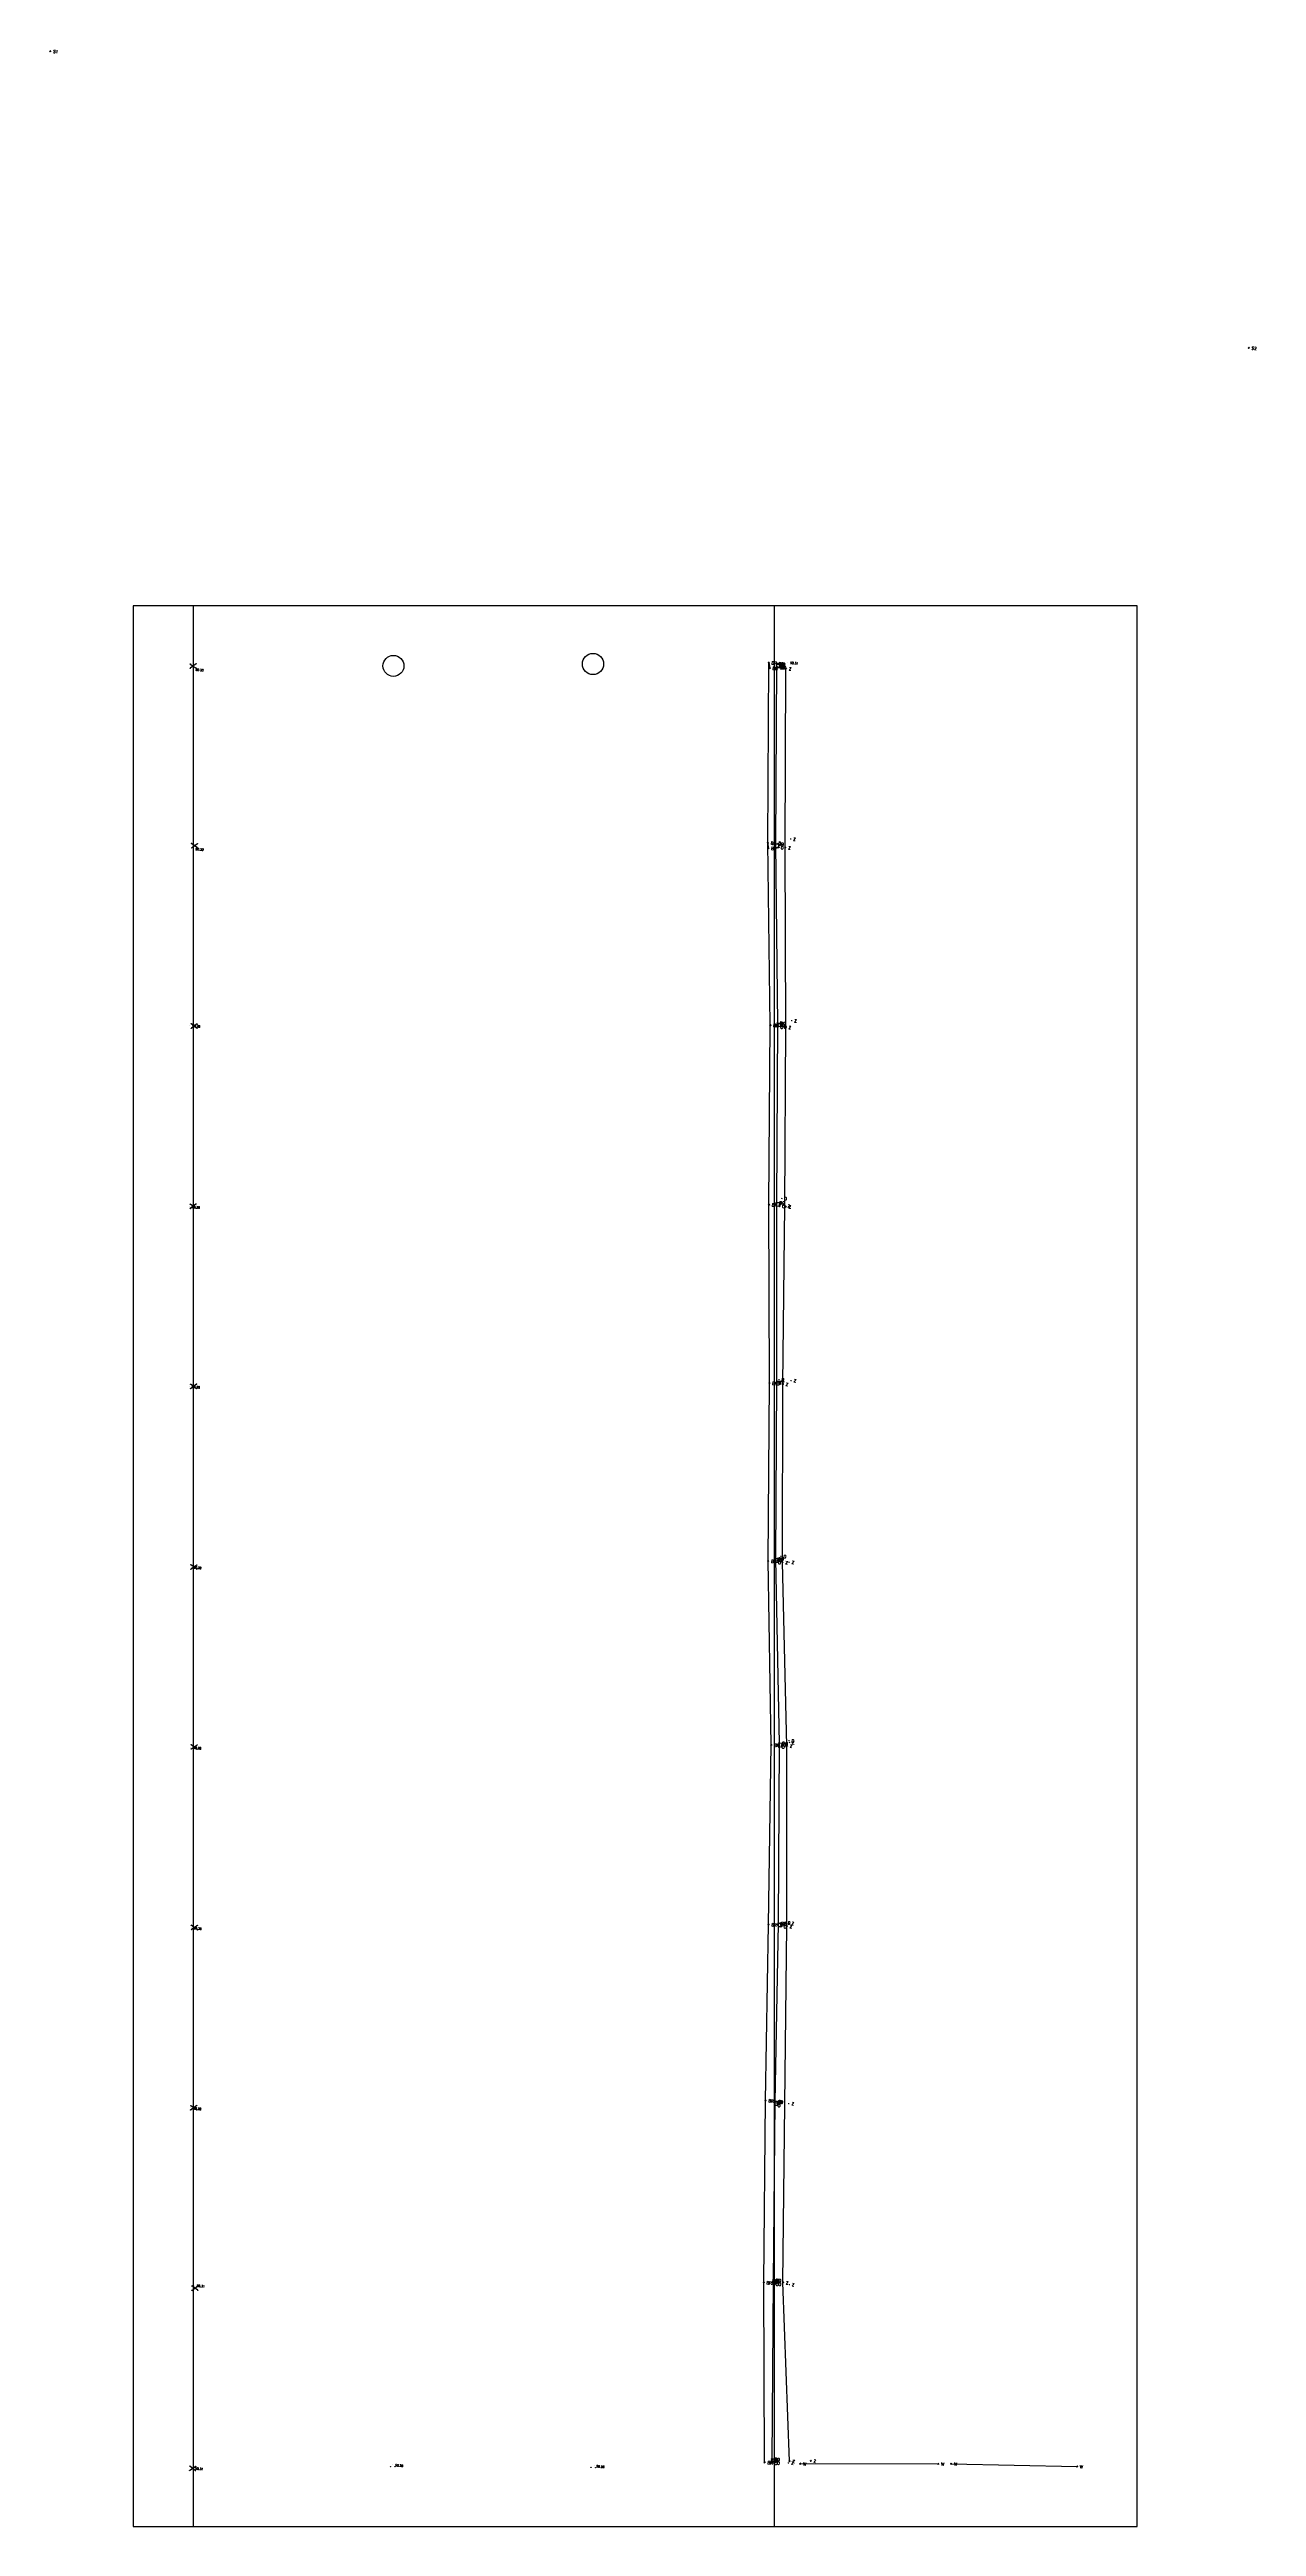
# Model space of a CAD drawing. Header units: metres. Extents: x -4.8 to 35.4, y -1.9 to 80.5.
import ezdxf

# ---------------------------------------------------------------- set-up
doc = ezdxf.new("R2010")
doc.units = ezdxf.units.M
for name, color, linetype in [('1-ax-hole', 20, 'Continuous'), ('My Draw', 5, 'Continuous'), ('Sukiya', 7, 'Continuous'), ('V-NODE', 1, 'Continuous'), ('V-NODE-TEXT', 11, 'Continuous')]:
    doc.layers.add(name, color=color, linetype=linetype)
doc.styles.get("Standard").update_dxf_attribs({"font": 'simplex.shx'})

# ---------------------------------------------------------------- blocks, each defined once
blk = doc.blocks.new('*U1', base_point=(2013.762, 2043.791, 51.929))
at = {"layer": 'V-NODE', "lineweight": -2}
for p, q in [((2013.741, 2043.77, 51.929), (2013.783, 2043.812, 51.929)), ((2013.741, 2043.812, 51.929), (2013.783, 2043.77, 51.929))]:
    blk.add_line(p, q, dxfattribs=at)
at = {"layer": 'V-NODE-TEXT', "linetype": 'ByBlock', "insert": (2013.858, 2043.791, 51.929), "char_height": 0.1, "attachment_point": 4}
blk.add_mtext('S1', dxfattribs=at)
blk = doc.blocks.new('*U2', base_point=(2054.5, 2038.2, 51.901))
at = {"layer": 'V-NODE', "lineweight": -2}
for p, q in [((2054.479, 2038.179, 51.901), (2054.521, 2038.221, 51.901)), ((2054.479, 2038.221, 51.901), (2054.521, 2038.179, 51.901))]:
    blk.add_line(p, q, dxfattribs=at)
at = {"layer": 'V-NODE-TEXT', "linetype": 'ByBlock', "insert": (2054.596, 2038.2, 51.901), "char_height": 0.1, "attachment_point": 4}
blk.add_mtext('S2', dxfattribs=at)
blk = doc.blocks.new('*U3', base_point=(2040.005, 2025.957, 57.116))
at = {"layer": 'V-NODE', "lineweight": -2}
for p, q in [((2039.984, 2025.936, 57.116), (2040.026, 2025.978, 57.116)), ((2039.984, 2025.978, 57.116), (2040.026, 2025.936, 57.116))]:
    blk.add_line(p, q, dxfattribs=at)
at = {"layer": 'V-NODE-TEXT', "linetype": 'ByBlock', "insert": (2040.101, 2025.957, 57.116), "char_height": 0.1, "attachment_point": 4}
blk.add_mtext('O', dxfattribs=at)
blk = doc.blocks.new('*U4', base_point=(2039.983, 2026.07, 57.115))
at = {"layer": 'V-NODE', "lineweight": -2}
for p, q in [((2039.962, 2026.049, 57.115), (2040.004, 2026.091, 57.115)), ((2039.962, 2026.091, 57.115), (2040.004, 2026.049, 57.115))]:
    blk.add_line(p, q, dxfattribs=at)
at = {"layer": 'V-NODE-TEXT', "linetype": 'ByBlock', "insert": (2040.079, 2026.07, 57.115), "char_height": 0.1, "attachment_point": 4}
blk.add_mtext('O', dxfattribs=at)
blk = doc.blocks.new('*U5', base_point=(2040.081, 2026.078, 57.562))
at = {"layer": 'V-NODE', "lineweight": -2}
for p, q in [((2040.06, 2026.057, 57.562), (2040.102, 2026.099, 57.562)), ((2040.06, 2026.099, 57.562), (2040.102, 2026.057, 57.562))]:
    blk.add_line(p, q, dxfattribs=at)
at = {"layer": 'V-NODE-TEXT', "linetype": 'ByBlock', "insert": (2040.177, 2026.078, 57.562), "char_height": 0.1, "attachment_point": 4}
blk.add_mtext('O', dxfattribs=at)
blk = doc.blocks.new('*U6', base_point=(2040.115, 2025.977, 57.562))
at = {"layer": 'V-NODE', "lineweight": -2}
for p, q in [((2040.094, 2025.956, 57.562), (2040.136, 2025.998, 57.562)), ((2040.094, 2025.998, 57.562), (2040.136, 2025.956, 57.562))]:
    blk.add_line(p, q, dxfattribs=at)
at = {"layer": 'V-NODE-TEXT', "linetype": 'ByBlock', "insert": (2040.211, 2025.977, 57.562), "char_height": 0.1, "attachment_point": 4}
blk.add_mtext('O', dxfattribs=at)
blk = doc.blocks.new('*U7', base_point=(2040.08, 2025.969, 57.417))
at = {"layer": 'V-NODE', "lineweight": -2}
for p, q in [((2040.059, 2025.948, 57.417), (2040.101, 2025.99, 57.417)), ((2040.059, 2025.99, 57.417), (2040.101, 2025.948, 57.417))]:
    blk.add_line(p, q, dxfattribs=at)
at = {"layer": 'V-NODE-TEXT', "linetype": 'ByBlock', "insert": (2040.176, 2025.969, 57.417), "char_height": 0.1, "attachment_point": 4}
blk.add_mtext('O', dxfattribs=at)
blk = doc.blocks.new('*U8', base_point=(2040.044, 2026.072, 57.413))
at = {"layer": 'V-NODE', "lineweight": -2}
for p, q in [((2040.023, 2026.051, 57.413), (2040.065, 2026.093, 57.413)), ((2040.023, 2026.093, 57.413), (2040.065, 2026.051, 57.413))]:
    blk.add_line(p, q, dxfattribs=at)
at = {"layer": 'V-NODE-TEXT', "linetype": 'ByBlock', "insert": (2040.14, 2026.072, 57.413), "char_height": 0.1, "attachment_point": 4}
blk.add_mtext('O', dxfattribs=at)
blk = doc.blocks.new('*U9', base_point=(2040.024, 2026.081, 57.268))
at = {"layer": 'V-NODE', "lineweight": -2}
for p, q in [((2040.003, 2026.06, 57.268), (2040.045, 2026.102, 57.268)), ((2040.003, 2026.102, 57.268), (2040.045, 2026.06, 57.268))]:
    blk.add_line(p, q, dxfattribs=at)
at = {"layer": 'V-NODE-TEXT', "linetype": 'ByBlock', "insert": (2040.12, 2026.081, 57.268), "char_height": 0.1, "attachment_point": 4}
blk.add_mtext('O', dxfattribs=at)
blk = doc.blocks.new('*U10', base_point=(2040.043, 2025.962, 57.267))
at = {"layer": 'V-NODE', "lineweight": -2}
for p, q in [((2040.022, 2025.941, 57.267), (2040.064, 2025.983, 57.267)), ((2040.022, 2025.983, 57.267), (2040.064, 2025.941, 57.267))]:
    blk.add_line(p, q, dxfattribs=at)
at = {"layer": 'V-NODE-TEXT', "linetype": 'ByBlock', "insert": (2040.139, 2025.962, 57.267), "char_height": 0.1, "attachment_point": 4}
blk.add_mtext('O', dxfattribs=at)
blk = doc.blocks.new('*U11', base_point=(2042.517, 2002.265, 57.119))
at = {"layer": 'V-NODE', "lineweight": -2}
for p, q in [((2042.496, 2002.244, 57.119), (2042.538, 2002.286, 57.119)), ((2042.496, 2002.286, 57.119), (2042.538, 2002.244, 57.119))]:
    blk.add_line(p, q, dxfattribs=at)
at = {"layer": 'V-NODE-TEXT', "linetype": 'ByBlock', "insert": (2042.613, 2002.265, 57.119), "char_height": 0.1, "attachment_point": 4}
blk.add_mtext('F', dxfattribs=at)
blk = doc.blocks.new('*U12', base_point=(2042.6, 2002.275, 57.563))
at = {"layer": 'V-NODE', "lineweight": -2}
for p, q in [((2042.579, 2002.254, 57.563), (2042.621, 2002.296, 57.563)), ((2042.579, 2002.296, 57.563), (2042.621, 2002.254, 57.563))]:
    blk.add_line(p, q, dxfattribs=at)
at = {"layer": 'V-NODE-TEXT', "linetype": 'ByBlock', "insert": (2042.696, 2002.275, 57.563), "char_height": 0.1, "attachment_point": 4}
blk.add_mtext('F', dxfattribs=at)
blk = doc.blocks.new('*U13', base_point=(2043.102, 1996.382, 57.104))
at = {"layer": 'V-NODE', "lineweight": -2}
for p, q in [((2043.081, 1996.361, 57.104), (2043.123, 1996.403, 57.104)), ((2043.081, 1996.403, 57.104), (2043.123, 1996.361, 57.104))]:
    blk.add_line(p, q, dxfattribs=at)
at = {"layer": 'V-NODE-TEXT', "linetype": 'ByBlock', "insert": (2043.198, 1996.382, 57.104), "char_height": 0.1, "attachment_point": 4}
blk.add_mtext('F', dxfattribs=at)
blk = doc.blocks.new('*U14', base_point=(2043.184, 1996.394, 57.548))
at = {"layer": 'V-NODE', "lineweight": -2}
for p, q in [((2043.163, 1996.373, 57.548), (2043.205, 1996.415, 57.548)), ((2043.163, 1996.415, 57.548), (2043.205, 1996.373, 57.548))]:
    blk.add_line(p, q, dxfattribs=at)
at = {"layer": 'V-NODE-TEXT', "linetype": 'ByBlock', "insert": (2043.28, 1996.394, 57.548), "char_height": 0.1, "attachment_point": 4}
blk.add_mtext('F', dxfattribs=at)
blk = doc.blocks.new('*U15', base_point=(2043.876, 1990.29, 57.126))
at = {"layer": 'V-NODE', "lineweight": -2}
for p, q in [((2043.855, 1990.269, 57.126), (2043.897, 1990.311, 57.126)), ((2043.855, 1990.311, 57.126), (2043.897, 1990.269, 57.126))]:
    blk.add_line(p, q, dxfattribs=at)
at = {"layer": 'V-NODE-TEXT', "linetype": 'ByBlock', "insert": (2043.972, 1990.29, 57.126), "char_height": 0.1, "attachment_point": 4}
blk.add_mtext('F', dxfattribs=at)
blk = doc.blocks.new('*U16', base_point=(2043.97, 1990.292, 57.565))
at = {"layer": 'V-NODE', "lineweight": -2}
for p, q in [((2043.949, 1990.271, 57.565), (2043.991, 1990.313, 57.565)), ((2043.949, 1990.313, 57.565), (2043.991, 1990.271, 57.565))]:
    blk.add_line(p, q, dxfattribs=at)
at = {"layer": 'V-NODE-TEXT', "linetype": 'ByBlock', "insert": (2044.066, 1990.292, 57.565), "char_height": 0.1, "attachment_point": 4}
blk.add_mtext('F', dxfattribs=at)
blk = doc.blocks.new('*U17', base_point=(2044.482, 1984.328, 57.082))
at = {"layer": 'V-NODE', "lineweight": -2}
for p, q in [((2044.461, 1984.307, 57.082), (2044.503, 1984.349, 57.082)), ((2044.461, 1984.349, 57.082), (2044.503, 1984.307, 57.082))]:
    blk.add_line(p, q, dxfattribs=at)
at = {"layer": 'V-NODE-TEXT', "linetype": 'ByBlock', "insert": (2044.578, 1984.328, 57.082), "char_height": 0.1, "attachment_point": 4}
blk.add_mtext('F', dxfattribs=at)
blk = doc.blocks.new('*U18', base_point=(2044.573, 1984.349, 57.521))
at = {"layer": 'V-NODE', "lineweight": -2}
for p, q in [((2044.552, 1984.328, 57.521), (2044.594, 1984.37, 57.521)), ((2044.552, 1984.37, 57.521), (2044.594, 1984.328, 57.521))]:
    blk.add_line(p, q, dxfattribs=at)
at = {"layer": 'V-NODE-TEXT', "linetype": 'ByBlock', "insert": (2044.669, 1984.349, 57.521), "char_height": 0.1, "attachment_point": 4}
blk.add_mtext('F', dxfattribs=at)
blk = doc.blocks.new('*U19', base_point=(2044.998, 1978.411, 57.077))
at = {"layer": 'V-NODE', "lineweight": -2}
for p, q in [((2044.977, 1978.39, 57.077), (2045.019, 1978.432, 57.077)), ((2044.977, 1978.432, 57.077), (2045.019, 1978.39, 57.077))]:
    blk.add_line(p, q, dxfattribs=at)
at = {"layer": 'V-NODE-TEXT', "linetype": 'ByBlock', "insert": (2045.094, 1978.411, 57.077), "char_height": 0.1, "attachment_point": 4}
blk.add_mtext('F', dxfattribs=at)
blk = doc.blocks.new('*U20', base_point=(2045.57, 1972.485, 57.064))
at = {"layer": 'V-NODE', "lineweight": -2}
for p, q in [((2045.549, 1972.464, 57.064), (2045.591, 1972.506, 57.064)), ((2045.549, 1972.506, 57.064), (2045.591, 1972.464, 57.064))]:
    blk.add_line(p, q, dxfattribs=at)
at = {"layer": 'V-NODE-TEXT', "linetype": 'ByBlock', "insert": (2045.666, 1972.485, 57.064), "char_height": 0.1, "attachment_point": 4}
blk.add_mtext('F', dxfattribs=at)
blk = doc.blocks.new('*U21', base_point=(2045.655, 1972.497, 57.51))
at = {"layer": 'V-NODE', "lineweight": -2}
for p, q in [((2045.634, 1972.476, 57.51), (2045.676, 1972.518, 57.51)), ((2045.634, 1972.518, 57.51), (2045.676, 1972.476, 57.51))]:
    blk.add_line(p, q, dxfattribs=at)
at = {"layer": 'V-NODE-TEXT', "linetype": 'ByBlock', "insert": (2045.751, 1972.497, 57.51), "char_height": 0.1, "attachment_point": 4}
blk.add_mtext('F', dxfattribs=at)
blk = doc.blocks.new('*U22', base_point=(2046.162, 1966.55, 57.08))
at = {"layer": 'V-NODE', "lineweight": -2}
for p, q in [((2046.141, 1966.529, 57.08), (2046.183, 1966.571, 57.08)), ((2046.141, 1966.571, 57.08), (2046.183, 1966.529, 57.08))]:
    blk.add_line(p, q, dxfattribs=at)
at = {"layer": 'V-NODE-TEXT', "linetype": 'ByBlock', "insert": (2046.258, 1966.55, 57.08), "char_height": 0.1, "attachment_point": 4}
blk.add_mtext('F', dxfattribs=at)
blk = doc.blocks.new('*U23', base_point=(2046.188, 1966.559, 57.23))
at = {"layer": 'V-NODE', "lineweight": -2}
for p, q in [((2046.167, 1966.538, 57.23), (2046.209, 1966.58, 57.23)), ((2046.167, 1966.58, 57.23), (2046.209, 1966.538, 57.23))]:
    blk.add_line(p, q, dxfattribs=at)
at = {"layer": 'V-NODE-TEXT', "linetype": 'ByBlock', "insert": (2046.284, 1966.559, 57.23), "char_height": 0.1, "attachment_point": 4}
blk.add_mtext('F', dxfattribs=at)
blk = doc.blocks.new('*U24', base_point=(2046.24, 1966.564, 57.525))
at = {"layer": 'V-NODE', "lineweight": -2}
for p, q in [((2046.219, 1966.543, 57.525), (2046.261, 1966.585, 57.525)), ((2046.219, 1966.585, 57.525), (2046.261, 1966.543, 57.525))]:
    blk.add_line(p, q, dxfattribs=at)
at = {"layer": 'V-NODE-TEXT', "linetype": 'ByBlock', "insert": (2046.336, 1966.564, 57.525), "char_height": 0.1, "attachment_point": 4}
blk.add_mtext('F', dxfattribs=at)
blk = doc.blocks.new('*U25', base_point=(2046.166, 1966.497, 57.067))
at = {"layer": 'V-NODE', "lineweight": -2}
for p, q in [((2046.145, 1966.476, 57.067), (2046.187, 1966.518, 57.067)), ((2046.145, 1966.518, 57.067), (2046.187, 1966.476, 57.067))]:
    blk.add_line(p, q, dxfattribs=at)
at = {"layer": 'V-NODE-TEXT', "linetype": 'ByBlock', "insert": (2046.262, 1966.497, 57.067), "char_height": 0.1, "attachment_point": 4}
blk.add_mtext('O', dxfattribs=at)
blk = doc.blocks.new('*U26', base_point=(2046.155, 1966.614, 57.064))
at = {"layer": 'V-NODE', "lineweight": -2}
for p, q in [((2046.134, 1966.593, 57.064), (2046.176, 1966.635, 57.064)), ((2046.134, 1966.635, 57.064), (2046.176, 1966.593, 57.064))]:
    blk.add_line(p, q, dxfattribs=at)
at = {"layer": 'V-NODE-TEXT', "linetype": 'ByBlock', "insert": (2046.251, 1966.614, 57.064), "char_height": 0.1, "attachment_point": 4}
blk.add_mtext('O', dxfattribs=at)
blk = doc.blocks.new('*U27', base_point=(2046.236, 1966.626, 57.513))
at = {"layer": 'V-NODE', "lineweight": -2}
for p, q in [((2046.215, 1966.605, 57.513), (2046.257, 1966.647, 57.513)), ((2046.215, 1966.647, 57.513), (2046.257, 1966.605, 57.513))]:
    blk.add_line(p, q, dxfattribs=at)
at = {"layer": 'V-NODE-TEXT', "linetype": 'ByBlock', "insert": (2046.332, 1966.626, 57.513), "char_height": 0.1, "attachment_point": 4}
blk.add_mtext('O', dxfattribs=at)
blk = doc.blocks.new('*U28', base_point=(2046.246, 1966.51, 57.507))
at = {"layer": 'V-NODE', "lineweight": -2}
for p, q in [((2046.225, 1966.489, 57.507), (2046.267, 1966.531, 57.507)), ((2046.225, 1966.531, 57.507), (2046.267, 1966.489, 57.507))]:
    blk.add_line(p, q, dxfattribs=at)
at = {"layer": 'V-NODE-TEXT', "linetype": 'ByBlock', "insert": (2046.342, 1966.51, 57.507), "char_height": 0.1, "attachment_point": 4}
blk.add_mtext('O', dxfattribs=at)
blk = doc.blocks.new('*U29', base_point=(2045.574, 1972.427, 57.051))
at = {"layer": 'V-NODE', "lineweight": -2}
for p, q in [((2045.553, 1972.406, 57.051), (2045.595, 1972.448, 57.051)), ((2045.553, 1972.448, 57.051), (2045.595, 1972.406, 57.051))]:
    blk.add_line(p, q, dxfattribs=at)
at = {"layer": 'V-NODE-TEXT', "linetype": 'ByBlock', "insert": (2045.67, 1972.427, 57.051), "char_height": 0.1, "attachment_point": 4}
blk.add_mtext('O', dxfattribs=at)
blk = doc.blocks.new('*U30', base_point=(2045.566, 1972.549, 57.048))
at = {"layer": 'V-NODE', "lineweight": -2}
for p, q in [((2045.545, 1972.528, 57.048), (2045.587, 1972.57, 57.048)), ((2045.545, 1972.57, 57.048), (2045.587, 1972.528, 57.048))]:
    blk.add_line(p, q, dxfattribs=at)
at = {"layer": 'V-NODE-TEXT', "linetype": 'ByBlock', "insert": (2045.662, 1972.549, 57.048), "char_height": 0.1, "attachment_point": 4}
blk.add_mtext('O', dxfattribs=at)
blk = doc.blocks.new('*U31', base_point=(2045.593, 1972.555, 57.198))
at = {"layer": 'V-NODE', "lineweight": -2}
for p, q in [((2045.572, 1972.534, 57.198), (2045.614, 1972.576, 57.198)), ((2045.572, 1972.576, 57.198), (2045.614, 1972.534, 57.198))]:
    blk.add_line(p, q, dxfattribs=at)
at = {"layer": 'V-NODE-TEXT', "linetype": 'ByBlock', "insert": (2045.689, 1972.555, 57.198), "char_height": 0.1, "attachment_point": 4}
blk.add_mtext('O', dxfattribs=at)
blk = doc.blocks.new('*U32', base_point=(2045.649, 1972.558, 57.493))
at = {"layer": 'V-NODE', "lineweight": -2}
for p, q in [((2045.628, 1972.537, 57.493), (2045.67, 1972.579, 57.493)), ((2045.628, 1972.579, 57.493), (2045.67, 1972.537, 57.493))]:
    blk.add_line(p, q, dxfattribs=at)
at = {"layer": 'V-NODE-TEXT', "linetype": 'ByBlock', "insert": (2045.745, 1972.558, 57.493), "char_height": 0.1, "attachment_point": 4}
blk.add_mtext('O', dxfattribs=at)
blk = doc.blocks.new('*U33', base_point=(2045.659, 1972.438, 57.491))
at = {"layer": 'V-NODE', "lineweight": -2}
for p, q in [((2045.638, 1972.417, 57.491), (2045.68, 1972.459, 57.491)), ((2045.638, 1972.459, 57.491), (2045.68, 1972.417, 57.491))]:
    blk.add_line(p, q, dxfattribs=at)
at = {"layer": 'V-NODE-TEXT', "linetype": 'ByBlock', "insert": (2045.755, 1972.438, 57.491), "char_height": 0.1, "attachment_point": 4}
blk.add_mtext('O', dxfattribs=at)
blk = doc.blocks.new('*U34', base_point=(2045.006, 1978.352, 57.061))
at = {"layer": 'V-NODE', "lineweight": -2}
for p, q in [((2044.985, 1978.331, 57.061), (2045.027, 1978.373, 57.061)), ((2044.985, 1978.373, 57.061), (2045.027, 1978.331, 57.061))]:
    blk.add_line(p, q, dxfattribs=at)
at = {"layer": 'V-NODE-TEXT', "linetype": 'ByBlock', "insert": (2045.102, 1978.352, 57.061), "char_height": 0.1, "attachment_point": 4}
blk.add_mtext('O', dxfattribs=at)
blk = doc.blocks.new('*U35', base_point=(2045.003, 1978.467, 57.066))
at = {"layer": 'V-NODE', "lineweight": -2}
for p, q in [((2044.982, 1978.446, 57.066), (2045.024, 1978.488, 57.066)), ((2044.982, 1978.488, 57.066), (2045.024, 1978.446, 57.066))]:
    blk.add_line(p, q, dxfattribs=at)
at = {"layer": 'V-NODE-TEXT', "linetype": 'ByBlock', "insert": (2045.099, 1978.467, 57.066), "char_height": 0.1, "attachment_point": 4}
blk.add_mtext('O', dxfattribs=at)
blk = doc.blocks.new('*U36', base_point=(2045.084, 1978.473, 57.506))
at = {"layer": 'V-NODE', "lineweight": -2}
for p, q in [((2045.063, 1978.452, 57.506), (2045.105, 1978.494, 57.506)), ((2045.063, 1978.494, 57.506), (2045.105, 1978.452, 57.506))]:
    blk.add_line(p, q, dxfattribs=at)
at = {"layer": 'V-NODE-TEXT', "linetype": 'ByBlock', "insert": (2045.18, 1978.473, 57.506), "char_height": 0.1, "attachment_point": 4}
blk.add_mtext('O', dxfattribs=at)
blk = doc.blocks.new('*U37', base_point=(2045.003, 1978.353, 57.06))
at = {"layer": 'V-NODE', "lineweight": -2}
for p, q in [((2044.982, 1978.332, 57.06), (2045.024, 1978.374, 57.06)), ((2044.982, 1978.374, 57.06), (2045.024, 1978.332, 57.06))]:
    blk.add_line(p, q, dxfattribs=at)
at = {"layer": 'V-NODE-TEXT', "linetype": 'ByBlock', "insert": (2045.099, 1978.353, 57.06), "char_height": 0.1, "attachment_point": 4}
blk.add_mtext('O', dxfattribs=at)
blk = doc.blocks.new('*U38', base_point=(2044.996, 1978.47, 57.063))
at = {"layer": 'V-NODE', "lineweight": -2}
for p, q in [((2044.975, 1978.449, 57.063), (2045.017, 1978.491, 57.063)), ((2044.975, 1978.491, 57.063), (2045.017, 1978.449, 57.063))]:
    blk.add_line(p, q, dxfattribs=at)
at = {"layer": 'V-NODE-TEXT', "linetype": 'ByBlock', "insert": (2045.092, 1978.47, 57.063), "char_height": 0.1, "attachment_point": 4}
blk.add_mtext('O', dxfattribs=at)
blk = doc.blocks.new('*U39', base_point=(2045.055, 1978.472, 57.363))
at = {"layer": 'V-NODE', "lineweight": -2}
for p, q in [((2045.034, 1978.451, 57.363), (2045.076, 1978.493, 57.363)), ((2045.034, 1978.493, 57.363), (2045.076, 1978.451, 57.363))]:
    blk.add_line(p, q, dxfattribs=at)
at = {"layer": 'V-NODE-TEXT', "linetype": 'ByBlock', "insert": (2045.151, 1978.472, 57.363), "char_height": 0.1, "attachment_point": 4}
blk.add_mtext('O', dxfattribs=at)
blk = doc.blocks.new('*U40', base_point=(2044.481, 1984.387, 57.065))
at = {"layer": 'V-NODE', "lineweight": -2}
for p, q in [((2044.46, 1984.366, 57.065), (2044.502, 1984.408, 57.065)), ((2044.46, 1984.408, 57.065), (2044.502, 1984.366, 57.065))]:
    blk.add_line(p, q, dxfattribs=at)
at = {"layer": 'V-NODE-TEXT', "linetype": 'ByBlock', "insert": (2044.577, 1984.387, 57.065), "char_height": 0.1, "attachment_point": 4}
blk.add_mtext('O', dxfattribs=at)
blk = doc.blocks.new('*U41', base_point=(2044.578, 1984.289, 57.501))
at = {"layer": 'V-NODE', "lineweight": -2}
for p, q in [((2044.557, 1984.268, 57.501), (2044.599, 1984.31, 57.501)), ((2044.557, 1984.31, 57.501), (2044.599, 1984.268, 57.501))]:
    blk.add_line(p, q, dxfattribs=at)
at = {"layer": 'V-NODE-TEXT', "linetype": 'ByBlock', "insert": (2044.674, 1984.289, 57.501), "char_height": 0.1, "attachment_point": 4}
blk.add_mtext('O', dxfattribs=at)
blk = doc.blocks.new('*U42', base_point=(2044.573, 1984.402, 57.51))
at = {"layer": 'V-NODE', "lineweight": -2}
for p, q in [((2044.552, 1984.381, 57.51), (2044.594, 1984.423, 57.51)), ((2044.552, 1984.423, 57.51), (2044.594, 1984.381, 57.51))]:
    blk.add_line(p, q, dxfattribs=at)
at = {"layer": 'V-NODE-TEXT', "linetype": 'ByBlock', "insert": (2044.669, 1984.402, 57.51), "char_height": 0.1, "attachment_point": 4}
blk.add_mtext('O', dxfattribs=at)
blk = doc.blocks.new('*U43', base_point=(2043.88, 1990.235, 57.108))
at = {"layer": 'V-NODE', "lineweight": -2}
for p, q in [((2043.859, 1990.214, 57.108), (2043.901, 1990.256, 57.108)), ((2043.859, 1990.256, 57.108), (2043.901, 1990.214, 57.108))]:
    blk.add_line(p, q, dxfattribs=at)
at = {"layer": 'V-NODE-TEXT', "linetype": 'ByBlock', "insert": (2043.976, 1990.235, 57.108), "char_height": 0.1, "attachment_point": 4}
blk.add_mtext('O', dxfattribs=at)
blk = doc.blocks.new('*U44', base_point=(2043.87, 1990.357, 57.106))
at = {"layer": 'V-NODE', "lineweight": -2}
for p, q in [((2043.849, 1990.336, 57.106), (2043.891, 1990.378, 57.106)), ((2043.849, 1990.378, 57.106), (2043.891, 1990.336, 57.106))]:
    blk.add_line(p, q, dxfattribs=at)
at = {"layer": 'V-NODE-TEXT', "linetype": 'ByBlock', "insert": (2043.966, 1990.357, 57.106), "char_height": 0.1, "attachment_point": 4}
blk.add_mtext('O', dxfattribs=at)
blk = doc.blocks.new('*U45', base_point=(2043.978, 1990.354, 57.556))
at = {"layer": 'V-NODE', "lineweight": -2}
for p, q in [((2043.957, 1990.333, 57.556), (2043.999, 1990.375, 57.556)), ((2043.957, 1990.375, 57.556), (2043.999, 1990.333, 57.556))]:
    blk.add_line(p, q, dxfattribs=at)
at = {"layer": 'V-NODE-TEXT', "linetype": 'ByBlock', "insert": (2044.074, 1990.354, 57.556), "char_height": 0.1, "attachment_point": 4}
blk.add_mtext('O', dxfattribs=at)
blk = doc.blocks.new('*U46', base_point=(2043.104, 1996.326, 57.087))
at = {"layer": 'V-NODE', "lineweight": -2}
for p, q in [((2043.083, 1996.305, 57.087), (2043.125, 1996.347, 57.087)), ((2043.083, 1996.347, 57.087), (2043.125, 1996.305, 57.087))]:
    blk.add_line(p, q, dxfattribs=at)
at = {"layer": 'V-NODE-TEXT', "linetype": 'ByBlock', "insert": (2043.2, 1996.326, 57.087), "char_height": 0.1, "attachment_point": 4}
blk.add_mtext('O', dxfattribs=at)
blk = doc.blocks.new('*U47', base_point=(2043.097, 1996.446, 57.086))
at = {"layer": 'V-NODE', "lineweight": -2}
for p, q in [((2043.076, 1996.425, 57.086), (2043.118, 1996.467, 57.086)), ((2043.076, 1996.467, 57.086), (2043.118, 1996.425, 57.086))]:
    blk.add_line(p, q, dxfattribs=at)
at = {"layer": 'V-NODE-TEXT', "linetype": 'ByBlock', "insert": (2043.193, 1996.446, 57.086), "char_height": 0.1, "attachment_point": 4}
blk.add_mtext('O', dxfattribs=at)
blk = doc.blocks.new('*U48', base_point=(2043.189, 1996.458, 57.534))
at = {"layer": 'V-NODE', "lineweight": -2}
for p, q in [((2043.168, 1996.437, 57.534), (2043.21, 1996.479, 57.534)), ((2043.168, 1996.479, 57.534), (2043.21, 1996.437, 57.534))]:
    blk.add_line(p, q, dxfattribs=at)
at = {"layer": 'V-NODE-TEXT', "linetype": 'ByBlock', "insert": (2043.285, 1996.458, 57.534), "char_height": 0.1, "attachment_point": 4}
blk.add_mtext('O', dxfattribs=at)
blk = doc.blocks.new('*U49', base_point=(2041.873, 2008.241, 57.09))
at = {"layer": 'V-NODE', "lineweight": -2}
for p, q in [((2041.852, 2008.22, 57.09), (2041.894, 2008.262, 57.09)), ((2041.852, 2008.262, 57.09), (2041.894, 2008.22, 57.09))]:
    blk.add_line(p, q, dxfattribs=at)
at = {"layer": 'V-NODE-TEXT', "linetype": 'ByBlock', "insert": (2041.969, 2008.241, 57.09), "char_height": 0.1, "attachment_point": 4}
blk.add_mtext('O', dxfattribs=at)
blk = doc.blocks.new('*U50', base_point=(2041.974, 2008.248, 57.534))
at = {"layer": 'V-NODE', "lineweight": -2}
for p, q in [((2041.953, 2008.227, 57.534), (2041.995, 2008.269, 57.534)), ((2041.953, 2008.269, 57.534), (2041.995, 2008.227, 57.534))]:
    blk.add_line(p, q, dxfattribs=at)
at = {"layer": 'V-NODE-TEXT', "linetype": 'ByBlock', "insert": (2042.07, 2008.248, 57.534), "char_height": 0.1, "attachment_point": 4}
blk.add_mtext('O', dxfattribs=at)
blk = doc.blocks.new('*U51', base_point=(2041.984, 2008.13, 57.529))
at = {"layer": 'V-NODE', "lineweight": -2}
for p, q in [((2041.963, 2008.109, 57.529), (2042.005, 2008.151, 57.529)), ((2041.963, 2008.151, 57.529), (2042.005, 2008.109, 57.529))]:
    blk.add_line(p, q, dxfattribs=at)
at = {"layer": 'V-NODE-TEXT', "linetype": 'ByBlock', "insert": (2042.08, 2008.13, 57.529), "char_height": 0.1, "attachment_point": 4}
blk.add_mtext('O', dxfattribs=at)
blk = doc.blocks.new('*U52', base_point=(2041.291, 2014.06, 57.12))
at = {"layer": 'V-NODE', "lineweight": -2}
for p, q in [((2041.27, 2014.039, 57.12), (2041.312, 2014.081, 57.12)), ((2041.27, 2014.081, 57.12), (2041.312, 2014.039, 57.12))]:
    blk.add_line(p, q, dxfattribs=at)
at = {"layer": 'V-NODE-TEXT', "linetype": 'ByBlock', "insert": (2041.387, 2014.06, 57.12), "char_height": 0.1, "attachment_point": 4}
blk.add_mtext('O', dxfattribs=at)
blk = doc.blocks.new('*U53', base_point=(2041.278, 2014.176, 57.123))
at = {"layer": 'V-NODE', "lineweight": -2}
for p, q in [((2041.257, 2014.155, 57.123), (2041.299, 2014.197, 57.123)), ((2041.257, 2014.197, 57.123), (2041.299, 2014.155, 57.123))]:
    blk.add_line(p, q, dxfattribs=at)
at = {"layer": 'V-NODE-TEXT', "linetype": 'ByBlock', "insert": (2041.374, 2014.176, 57.123), "char_height": 0.1, "attachment_point": 4}
blk.add_mtext('O', dxfattribs=at)
blk = doc.blocks.new('*U54', base_point=(2041.371, 2014.187, 57.564))
at = {"layer": 'V-NODE', "lineweight": -2}
for p, q in [((2041.35, 2014.166, 57.564), (2041.392, 2014.208, 57.564)), ((2041.35, 2014.208, 57.564), (2041.392, 2014.166, 57.564))]:
    blk.add_line(p, q, dxfattribs=at)
at = {"layer": 'V-NODE-TEXT', "linetype": 'ByBlock', "insert": (2041.467, 2014.187, 57.564), "char_height": 0.1, "attachment_point": 4}
blk.add_mtext('O', dxfattribs=at)
blk = doc.blocks.new('*U55', base_point=(2041.406, 2014.076, 57.573))
at = {"layer": 'V-NODE', "lineweight": -2}
for p, q in [((2041.385, 2014.055, 57.573), (2041.427, 2014.097, 57.573)), ((2041.385, 2014.097, 57.573), (2041.427, 2014.055, 57.573))]:
    blk.add_line(p, q, dxfattribs=at)
at = {"layer": 'V-NODE-TEXT', "linetype": 'ByBlock', "insert": (2041.502, 2014.076, 57.573), "char_height": 0.1, "attachment_point": 4}
blk.add_mtext('O', dxfattribs=at)
blk = doc.blocks.new('*U56', base_point=(2040.672, 2020, 57.518))
at = {"layer": 'V-NODE', "lineweight": -2}
for p, q in [((2040.651, 2019.979, 57.518), (2040.693, 2020.021, 57.518)), ((2040.651, 2020.021, 57.518), (2040.693, 2019.979, 57.518))]:
    blk.add_line(p, q, dxfattribs=at)
at = {"layer": 'V-NODE-TEXT', "linetype": 'ByBlock', "insert": (2040.768, 2020, 57.518), "char_height": 0.1, "attachment_point": 4}
blk.add_mtext('O', dxfattribs=at)
blk = doc.blocks.new('*U57', base_point=(2040.665, 2020.117, 57.526))
at = {"layer": 'V-NODE', "lineweight": -2}
for p, q in [((2040.644, 2020.096, 57.526), (2040.686, 2020.138, 57.526)), ((2040.644, 2020.138, 57.526), (2040.686, 2020.096, 57.526))]:
    blk.add_line(p, q, dxfattribs=at)
at = {"layer": 'V-NODE-TEXT', "linetype": 'ByBlock', "insert": (2040.761, 2020.117, 57.526), "char_height": 0.1, "attachment_point": 4}
blk.add_mtext('O', dxfattribs=at)
blk = doc.blocks.new('*U58', base_point=(2040.571, 2020.108, 57.078))
at = {"layer": 'V-NODE', "lineweight": -2}
for p, q in [((2040.55, 2020.087, 57.078), (2040.592, 2020.129, 57.078)), ((2040.55, 2020.129, 57.078), (2040.592, 2020.087, 57.078))]:
    blk.add_line(p, q, dxfattribs=at)
at = {"layer": 'V-NODE-TEXT', "linetype": 'ByBlock', "insert": (2040.667, 2020.108, 57.078), "char_height": 0.1, "attachment_point": 4}
blk.add_mtext('O', dxfattribs=at)
blk = doc.blocks.new('*U59', base_point=(2040.576, 2020.092, 57.098))
at = {"layer": 'V-NODE', "color": 7, "lineweight": -2}
for p, q in [((2040.566, 2020.092, 57.098), (2040.586, 2020.092, 57.098)), ((2040.576, 2020.082, 57.098), (2040.576, 2020.102, 57.098))]:
    blk.add_line(p, q, dxfattribs=at)
blk = doc.blocks.new('*U60', base_point=(2039.981, 2026.051, 57.126))
at = {"layer": 'V-NODE', "color": 7, "lineweight": -2}
for p, q in [((2039.971, 2026.051, 57.126), (2039.991, 2026.051, 57.126)), ((2039.981, 2026.041, 57.126), (2039.981, 2026.061, 57.126))]:
    blk.add_line(p, q, dxfattribs=at)
blk = doc.blocks.new('*U61', base_point=(2041.281, 2014.16, 57.14))
at = {"layer": 'V-NODE', "color": 7, "lineweight": -2}
for p, q in [((2041.271, 2014.16, 57.14), (2041.291, 2014.16, 57.14)), ((2041.281, 2014.15, 57.14), (2041.281, 2014.17, 57.14))]:
    blk.add_line(p, q, dxfattribs=at)
blk = doc.blocks.new('*U62', base_point=(2041.878, 2008.223, 57.108))
at = {"layer": 'V-NODE', "color": 7, "lineweight": -2}
for p, q in [((2041.868, 2008.223, 57.108), (2041.888, 2008.223, 57.108)), ((2041.878, 2008.213, 57.108), (2041.878, 2008.233, 57.108))]:
    blk.add_line(p, q, dxfattribs=at)
blk = doc.blocks.new('*U63', base_point=(2042.514, 2002.308, 57.12))
at = {"layer": 'V-NODE', "color": 7, "lineweight": -2}
for p, q in [((2042.504, 2002.308, 57.12), (2042.524, 2002.308, 57.12)), ((2042.514, 2002.298, 57.12), (2042.514, 2002.318, 57.12))]:
    blk.add_line(p, q, dxfattribs=at)
blk = doc.blocks.new('*U64', base_point=(2043.1, 1996.426, 57.103))
at = {"layer": 'V-NODE', "color": 7, "lineweight": -2}
for p, q in [((2043.1, 1996.416, 57.103), (2043.1, 1996.436, 57.103)), ((2043.09, 1996.426, 57.103), (2043.11, 1996.426, 57.103))]:
    blk.add_line(p, q, dxfattribs=at)
blk = doc.blocks.new('*U65', base_point=(2043.875, 1990.337, 57.126))
at = {"layer": 'V-NODE', "color": 7, "lineweight": -2}
for p, q in [((2043.865, 1990.337, 57.126), (2043.885, 1990.337, 57.126)), ((2043.875, 1990.327, 57.126), (2043.875, 1990.347, 57.126))]:
    blk.add_line(p, q, dxfattribs=at)
blk = doc.blocks.new('*U66', base_point=(2044.478, 1984.37, 57.081))
at = {"layer": 'V-NODE', "color": 7, "lineweight": -2}
for p, q in [((2044.468, 1984.37, 57.081), (2044.488, 1984.37, 57.081)), ((2044.478, 1984.36, 57.081), (2044.478, 1984.38, 57.081))]:
    blk.add_line(p, q, dxfattribs=at)
blk = doc.blocks.new('*U67', base_point=(2044.996, 1978.456, 57.079))
at = {"layer": 'V-NODE', "color": 7, "lineweight": -2}
for p, q in [((2044.986, 1978.456, 57.079), (2045.006, 1978.456, 57.079)), ((2044.996, 1978.446, 57.079), (2044.996, 1978.466, 57.079))]:
    blk.add_line(p, q, dxfattribs=at)
blk = doc.blocks.new('*U68', base_point=(2045.568, 1972.531, 57.065))
at = {"layer": 'V-NODE', "color": 7, "lineweight": -2}
for p, q in [((2045.558, 1972.531, 57.065), (2045.578, 1972.531, 57.065)), ((2045.568, 1972.521, 57.065), (2045.568, 1972.541, 57.065))]:
    blk.add_line(p, q, dxfattribs=at)
blk = doc.blocks.new('*U69', base_point=(2046.159, 1966.6, 57.081))
at = {"layer": 'V-NODE', "color": 7, "lineweight": -2}
for p, q in [((2046.149, 1966.6, 57.081), (2046.169, 1966.6, 57.081)), ((2046.159, 1966.59, 57.081), (2046.159, 1966.61, 57.081))]:
    blk.add_line(p, q, dxfattribs=at)
blk = doc.blocks.new('*U70', base_point=(2039.714, 2026.082, 56.278))
at = {"layer": 'V-NODE', "lineweight": -2}
for p, q in [((2039.693, 2026.061, 56.278), (2039.735, 2026.103, 56.278)), ((2039.693, 2026.103, 56.278), (2039.735, 2026.061, 56.278))]:
    blk.add_line(p, q, dxfattribs=at)
at = {"layer": 'V-NODE-TEXT', "linetype": 'ByBlock', "insert": (2039.81, 2026.082, 56.278), "char_height": 0.1, "attachment_point": 4}
blk.add_mtext('BR', dxfattribs=at)
blk = doc.blocks.new('*U71', base_point=(2039.764, 2025.909, 56.28))
at = {"layer": 'V-NODE', "lineweight": -2}
for p, q in [((2039.743, 2025.888, 56.28), (2039.785, 2025.93, 56.28)), ((2039.743, 2025.93, 56.28), (2039.785, 2025.888, 56.28))]:
    blk.add_line(p, q, dxfattribs=at)
at = {"layer": 'V-NODE-TEXT', "linetype": 'ByBlock', "insert": (2039.86, 2025.909, 56.28), "char_height": 0.1, "attachment_point": 4}
blk.add_mtext('BR', dxfattribs=at)
blk = doc.blocks.new('*U72', base_point=(2040.319, 2020.117, 56.206))
at = {"layer": 'V-NODE', "lineweight": -2}
for p, q in [((2040.298, 2020.096, 56.206), (2040.34, 2020.138, 56.206)), ((2040.298, 2020.138, 56.206), (2040.34, 2020.096, 56.206))]:
    blk.add_line(p, q, dxfattribs=at)
at = {"layer": 'V-NODE-TEXT', "linetype": 'ByBlock', "insert": (2040.415, 2020.117, 56.206), "char_height": 0.1, "attachment_point": 4}
blk.add_mtext('BR', dxfattribs=at)
blk = doc.blocks.new('*U73', base_point=(2040.354, 2019.941, 56.212))
at = {"layer": 'V-NODE', "lineweight": -2}
for p, q in [((2040.333, 2019.92, 56.212), (2040.375, 2019.962, 56.212)), ((2040.333, 2019.962, 56.212), (2040.375, 2019.92, 56.212))]:
    blk.add_line(p, q, dxfattribs=at)
at = {"layer": 'V-NODE-TEXT', "linetype": 'ByBlock', "insert": (2040.45, 2019.941, 56.212), "char_height": 0.1, "attachment_point": 4}
blk.add_mtext('BR', dxfattribs=at)
blk = doc.blocks.new('*U74', base_point=(2041.05, 2014.092, 56.244))
at = {"layer": 'V-NODE', "lineweight": -2}
for p, q in [((2041.029, 2014.071, 56.244), (2041.071, 2014.113, 56.244)), ((2041.029, 2014.113, 56.244), (2041.071, 2014.071, 56.244))]:
    blk.add_line(p, q, dxfattribs=at)
at = {"layer": 'V-NODE-TEXT', "linetype": 'ByBlock', "insert": (2041.146, 2014.092, 56.244), "char_height": 0.1, "attachment_point": 4}
blk.add_mtext('BR', dxfattribs=at)
blk = doc.blocks.new('*U75', base_point=(2041.633, 2008.143, 56.259))
at = {"layer": 'V-NODE', "lineweight": -2}
for p, q in [((2041.612, 2008.122, 56.259), (2041.654, 2008.164, 56.259)), ((2041.612, 2008.164, 56.259), (2041.654, 2008.122, 56.259))]:
    blk.add_line(p, q, dxfattribs=at)
at = {"layer": 'V-NODE-TEXT', "linetype": 'ByBlock', "insert": (2041.729, 2008.143, 56.259), "char_height": 0.1, "attachment_point": 4}
blk.add_mtext('BR', dxfattribs=at)
blk = doc.blocks.new('*U76', base_point=(2041.044, 2014.093, 56.243))
at = {"layer": 'V-NODE', "lineweight": -2}
for p, q in [((2041.023, 2014.072, 56.243), (2041.065, 2014.114, 56.243)), ((2041.023, 2014.114, 56.243), (2041.065, 2014.072, 56.243))]:
    blk.add_line(p, q, dxfattribs=at)
at = {"layer": 'V-NODE-TEXT', "linetype": 'ByBlock', "insert": (2041.14, 2014.093, 56.243), "char_height": 0.1, "attachment_point": 4}
blk.add_mtext('BR', dxfattribs=at)
blk = doc.blocks.new('*U77', base_point=(2041.046, 2014.094, 56.244))
at = {"layer": 'V-NODE', "lineweight": -2}
for p, q in [((2041.025, 2014.073, 56.244), (2041.067, 2014.115, 56.244)), ((2041.025, 2014.115, 56.244), (2041.067, 2014.073, 56.244))]:
    blk.add_line(p, q, dxfattribs=at)
at = {"layer": 'V-NODE-TEXT', "linetype": 'ByBlock', "insert": (2041.142, 2014.094, 56.244), "char_height": 0.1, "attachment_point": 4}
blk.add_mtext('BR', dxfattribs=at)
blk = doc.blocks.new('*U78', base_point=(2041.637, 2008.139, 56.26))
at = {"layer": 'V-NODE', "lineweight": -2}
for p, q in [((2041.616, 2008.118, 56.26), (2041.658, 2008.16, 56.26)), ((2041.616, 2008.16, 56.26), (2041.658, 2008.118, 56.26))]:
    blk.add_line(p, q, dxfattribs=at)
at = {"layer": 'V-NODE-TEXT', "linetype": 'ByBlock', "insert": (2041.733, 2008.139, 56.26), "char_height": 0.1, "attachment_point": 4}
blk.add_mtext('BR', dxfattribs=at)
blk = doc.blocks.new('*U79', base_point=(2042.277, 2002.239, 56.231))
at = {"layer": 'V-NODE', "lineweight": -2}
for p, q in [((2042.256, 2002.218, 56.231), (2042.298, 2002.26, 56.231)), ((2042.256, 2002.26, 56.231), (2042.298, 2002.218, 56.231))]:
    blk.add_line(p, q, dxfattribs=at)
at = {"layer": 'V-NODE-TEXT', "linetype": 'ByBlock', "insert": (2042.373, 2002.239, 56.231), "char_height": 0.1, "attachment_point": 4}
blk.add_mtext('BR', dxfattribs=at)
blk = doc.blocks.new('*U80', base_point=(2042.866, 1996.342, 56.203))
at = {"layer": 'V-NODE', "lineweight": -2}
for p, q in [((2042.845, 1996.321, 56.203), (2042.887, 1996.363, 56.203)), ((2042.845, 1996.363, 56.203), (2042.887, 1996.321, 56.203))]:
    blk.add_line(p, q, dxfattribs=at)
at = {"layer": 'V-NODE-TEXT', "linetype": 'ByBlock', "insert": (2042.962, 1996.342, 56.203), "char_height": 0.1, "attachment_point": 4}
blk.add_mtext('BR', dxfattribs=at)
blk = doc.blocks.new('*U81', base_point=(2043.616, 1990.266, 56.231))
at = {"layer": 'V-NODE', "lineweight": -2}
for p, q in [((2043.595, 1990.245, 56.231), (2043.637, 1990.287, 56.231)), ((2043.595, 1990.287, 56.231), (2043.637, 1990.245, 56.231))]:
    blk.add_line(p, q, dxfattribs=at)
at = {"layer": 'V-NODE-TEXT', "linetype": 'ByBlock', "insert": (2043.712, 1990.266, 56.231), "char_height": 0.1, "attachment_point": 4}
blk.add_mtext('BR', dxfattribs=at)
blk = doc.blocks.new('*U82', base_point=(2044.162, 1984.311, 56.175))
at = {"layer": 'V-NODE', "lineweight": -2}
for p, q in [((2044.141, 1984.29, 56.175), (2044.183, 1984.332, 56.175)), ((2044.141, 1984.332, 56.175), (2044.183, 1984.29, 56.175))]:
    blk.add_line(p, q, dxfattribs=at)
at = {"layer": 'V-NODE-TEXT', "linetype": 'ByBlock', "insert": (2044.258, 1984.311, 56.175), "char_height": 0.1, "attachment_point": 4}
blk.add_mtext('BR', dxfattribs=at)
blk = doc.blocks.new('*U83', base_point=(2044.68, 1978.473, 56.175))
at = {"layer": 'V-NODE', "lineweight": -2}
for p, q in [((2044.659, 1978.452, 56.175), (2044.701, 1978.494, 56.175)), ((2044.659, 1978.494, 56.175), (2044.701, 1978.452, 56.175))]:
    blk.add_line(p, q, dxfattribs=at)
at = {"layer": 'V-NODE-TEXT', "linetype": 'ByBlock', "insert": (2044.776, 1978.473, 56.175), "char_height": 0.1, "attachment_point": 4}
blk.add_mtext('BR', dxfattribs=at)
blk = doc.blocks.new('*U84', base_point=(2045.265, 1972.443, 56.203))
at = {"layer": 'V-NODE', "lineweight": -2}
for p, q in [((2045.244, 1972.422, 56.203), (2045.286, 1972.464, 56.203)), ((2045.244, 1972.464, 56.203), (2045.286, 1972.422, 56.203))]:
    blk.add_line(p, q, dxfattribs=at)
at = {"layer": 'V-NODE-TEXT', "linetype": 'ByBlock', "insert": (2045.361, 1972.443, 56.203), "char_height": 0.1, "attachment_point": 4}
blk.add_mtext('BR', dxfattribs=at)
blk = doc.blocks.new('*U85', base_point=(2045.93, 1966.492, 56.193))
at = {"layer": 'V-NODE', "lineweight": -2}
for p, q in [((2045.909, 1966.471, 56.193), (2045.951, 1966.513, 56.193)), ((2045.909, 1966.513, 56.193), (2045.951, 1966.471, 56.193))]:
    blk.add_line(p, q, dxfattribs=at)
at = {"layer": 'V-NODE-TEXT', "linetype": 'ByBlock', "insert": (2046.026, 1966.492, 56.193), "char_height": 0.1, "attachment_point": 4}
blk.add_mtext('BR', dxfattribs=at)
blk = doc.blocks.new('*U86', base_point=(2040.35, 1965.711, 50.349))
at = {"layer": 'V-NODE', "lineweight": -2}
blk.add_line((2040.35, 1965.711, 50.349), (2040.35, 1965.711, 50.349), dxfattribs=at)
blk.add_circle((2040.35, 1965.711, 50.349), 0.005, dxfattribs=at)
blk = doc.blocks.new('*U87', base_point=(2040.196, 1965.71, 50.351))
at = {"layer": 'V-NODE', "lineweight": -2}
blk.add_line((2040.196, 1965.71, 50.351), (2040.196, 1965.71, 50.351), dxfattribs=at)
blk.add_circle((2040.196, 1965.71, 50.351), 0.005, dxfattribs=at)
blk = doc.blocks.new('*U88', base_point=(2033.698, 1965.041, 50.412))
at = {"layer": 'V-NODE', "lineweight": -2}
blk.add_line((2033.698, 1965.041, 50.412), (2033.698, 1965.041, 50.412), dxfattribs=at)
blk.add_circle((2033.698, 1965.041, 50.412), 0.005, dxfattribs=at)
blk = doc.blocks.new('*U89', base_point=(2033.549, 1965.029, 50.407))
at = {"layer": 'V-NODE', "lineweight": -2}
blk.add_line((2033.549, 1965.029, 50.407), (2033.549, 1965.029, 50.407), dxfattribs=at)
blk.add_circle((2033.549, 1965.029, 50.407), 0.005, dxfattribs=at)
blk = doc.blocks.new('*U90', base_point=(2027.112, 1964.204, 50.424))
at = {"layer": 'V-NODE', "lineweight": -2}
blk.add_line((2027.112, 1964.204, 50.424), (2027.112, 1964.204, 50.424), dxfattribs=at)
blk.add_circle((2027.112, 1964.204, 50.424), 0.005, dxfattribs=at)
blk = doc.blocks.new('*U91', base_point=(2027.103, 1964.349, 50.421))
at = {"layer": 'V-NODE', "lineweight": -2}
blk.add_line((2027.103, 1964.349, 50.421), (2027.103, 1964.349, 50.421), dxfattribs=at)
blk.add_circle((2027.103, 1964.349, 50.421), 0.005, dxfattribs=at)
blk = doc.blocks.new('*U92', base_point=(2026.906, 1964.337, 50.401))
at = {"layer": 'V-NODE', "lineweight": -2}
blk.add_line((2026.906, 1964.337, 50.401), (2026.906, 1964.337, 50.401), dxfattribs=at)
blk.add_circle((2026.906, 1964.337, 50.401), 0.005, dxfattribs=at)
blk = doc.blocks.new('*U93', base_point=(2026.914, 1964.191, 50.425))
at = {"layer": 'V-NODE', "lineweight": -2}
blk.add_line((2026.914, 1964.191, 50.425), (2026.914, 1964.191, 50.425), dxfattribs=at)
blk.add_circle((2026.914, 1964.191, 50.425), 0.005, dxfattribs=at)
blk = doc.blocks.new('*U94', base_point=(2027.015, 1964.28, 50.307))
at = {"layer": 'V-NODE', "color": 7, "lineweight": -2}
blk.add_line((2027.015, 1964.28, 50.307), (2027.015, 1964.28, 50.307), dxfattribs=at)
at = {"layer": 'V-NODE-TEXT', "color": 7, "linetype": 'ByBlock', "insert": (2027.09, 1964.28, 50.307), "char_height": 0.07, "attachment_point": 4}
blk.add_mtext('50.31', dxfattribs=at)
blk = doc.blocks.new('*U95', base_point=(2026.42, 1970.332, 50.31))
at = {"layer": 'V-NODE', "color": 7, "lineweight": -2}
blk.add_line((2026.42, 1970.332, 50.31), (2026.42, 1970.332, 50.31), dxfattribs=at)
at = {"layer": 'V-NODE-TEXT', "color": 7, "linetype": 'ByBlock', "insert": (2026.495, 1970.332, 50.31), "char_height": 0.07, "attachment_point": 4}
blk.add_mtext('50.31', dxfattribs=at)
blk = doc.blocks.new('*U96', base_point=(2026.535, 1970.334, 50.43))
at = {"layer": 'V-NODE', "lineweight": -2}
blk.add_line((2026.535, 1970.334, 50.43), (2026.535, 1970.334, 50.43), dxfattribs=at)
blk.add_circle((2026.535, 1970.334, 50.43), 0.005, dxfattribs=at)
blk = doc.blocks.new('*U97', base_point=(2026.55, 1970.186, 50.43))
at = {"layer": 'V-NODE', "lineweight": -2}
blk.add_line((2026.55, 1970.186, 50.43), (2026.55, 1970.186, 50.43), dxfattribs=at)
blk.add_circle((2026.55, 1970.186, 50.43), 0.005, dxfattribs=at)
blk = doc.blocks.new('*U98', base_point=(2026.349, 1970.157, 50.421))
at = {"layer": 'V-NODE', "lineweight": -2}
blk.add_line((2026.349, 1970.157, 50.421), (2026.349, 1970.157, 50.421), dxfattribs=at)
blk.add_circle((2026.349, 1970.157, 50.421), 0.005, dxfattribs=at)
blk = doc.blocks.new('*U99', base_point=(2026.332, 1970.308, 50.43))
at = {"layer": 'V-NODE', "lineweight": -2}
blk.add_line((2026.332, 1970.308, 50.43), (2026.332, 1970.308, 50.43), dxfattribs=at)
blk.add_circle((2026.332, 1970.308, 50.43), 0.005, dxfattribs=at)
blk = doc.blocks.new('*U100', base_point=(2025.878, 1976.144, 50.413))
at = {"layer": 'V-NODE', "lineweight": -2}
blk.add_line((2025.878, 1976.144, 50.413), (2025.878, 1976.144, 50.413), dxfattribs=at)
blk.add_circle((2025.878, 1976.144, 50.413), 0.005, dxfattribs=at)
blk = doc.blocks.new('*U101', base_point=(2025.675, 1976.124, 50.395))
at = {"layer": 'V-NODE', "lineweight": -2}
blk.add_line((2025.675, 1976.124, 50.395), (2025.675, 1976.124, 50.395), dxfattribs=at)
blk.add_circle((2025.675, 1976.124, 50.395), 0.005, dxfattribs=at)
blk = doc.blocks.new('*U102', base_point=(2025.667, 1976.268, 50.387))
at = {"layer": 'V-NODE', "lineweight": -2}
blk.add_line((2025.667, 1976.268, 50.387), (2025.667, 1976.268, 50.387), dxfattribs=at)
blk.add_circle((2025.667, 1976.268, 50.387), 0.005, dxfattribs=at)
blk = doc.blocks.new('*U103', base_point=(2025.861, 1976.294, 50.387))
at = {"layer": 'V-NODE', "lineweight": -2}
blk.add_line((2025.861, 1976.294, 50.387), (2025.861, 1976.294, 50.387), dxfattribs=at)
blk.add_circle((2025.861, 1976.294, 50.387), 0.005, dxfattribs=at)
blk = doc.blocks.new('*U104', base_point=(2025.067, 1982.102, 50.39))
at = {"layer": 'V-NODE', "lineweight": -2}
blk.add_line((2025.067, 1982.102, 50.39), (2025.067, 1982.102, 50.39), dxfattribs=at)
blk.add_circle((2025.067, 1982.102, 50.39), 0.005, dxfattribs=at)
blk = doc.blocks.new('*U105', base_point=(2025.045, 1982.247, 50.391))
at = {"layer": 'V-NODE', "lineweight": -2}
blk.add_line((2025.045, 1982.247, 50.391), (2025.045, 1982.247, 50.391), dxfattribs=at)
blk.add_circle((2025.045, 1982.247, 50.391), 0.005, dxfattribs=at)
blk = doc.blocks.new('*U106', base_point=(2025.248, 1982.262, 50.39))
at = {"layer": 'V-NODE', "lineweight": -2}
blk.add_line((2025.248, 1982.262, 50.39), (2025.248, 1982.262, 50.39), dxfattribs=at)
blk.add_circle((2025.248, 1982.262, 50.39), 0.005, dxfattribs=at)
blk = doc.blocks.new('*U107', base_point=(2025.264, 1982.114, 50.418))
at = {"layer": 'V-NODE', "lineweight": -2}
blk.add_line((2025.264, 1982.114, 50.418), (2025.264, 1982.114, 50.418), dxfattribs=at)
blk.add_circle((2025.264, 1982.114, 50.418), 0.005, dxfattribs=at)
blk = doc.blocks.new('*U108', base_point=(2024.424, 1988.076, 50.394))
at = {"layer": 'V-NODE', "lineweight": -2}
blk.add_line((2024.424, 1988.076, 50.394), (2024.424, 1988.076, 50.394), dxfattribs=at)
blk.add_circle((2024.424, 1988.076, 50.394), 0.005, dxfattribs=at)
blk = doc.blocks.new('*U109', base_point=(2024.406, 1988.219, 50.389))
at = {"layer": 'V-NODE', "lineweight": -2}
blk.add_line((2024.406, 1988.219, 50.389), (2024.406, 1988.219, 50.389), dxfattribs=at)
blk.add_circle((2024.406, 1988.219, 50.389), 0.005, dxfattribs=at)
blk = doc.blocks.new('*U110', base_point=(2024.606, 1988.232, 50.418))
at = {"layer": 'V-NODE', "lineweight": -2}
blk.add_line((2024.606, 1988.232, 50.418), (2024.606, 1988.232, 50.418), dxfattribs=at)
blk.add_circle((2024.606, 1988.232, 50.418), 0.005, dxfattribs=at)
blk = doc.blocks.new('*U111', base_point=(2024.616, 1988.086, 50.397))
at = {"layer": 'V-NODE', "lineweight": -2}
blk.add_line((2024.616, 1988.086, 50.397), (2024.616, 1988.086, 50.397), dxfattribs=at)
blk.add_circle((2024.616, 1988.086, 50.397), 0.005, dxfattribs=at)
blk = doc.blocks.new('*U112', base_point=(2023.775, 1994.029, 50.41))
at = {"layer": 'V-NODE', "lineweight": -2}
blk.add_line((2023.775, 1994.029, 50.41), (2023.775, 1994.029, 50.41), dxfattribs=at)
blk.add_circle((2023.775, 1994.029, 50.41), 0.005, dxfattribs=at)
blk = doc.blocks.new('*U113', base_point=(2023.758, 1994.178, 50.412))
at = {"layer": 'V-NODE', "lineweight": -2}
blk.add_line((2023.758, 1994.178, 50.412), (2023.758, 1994.178, 50.412), dxfattribs=at)
blk.add_circle((2023.758, 1994.178, 50.412), 0.005, dxfattribs=at)
blk = doc.blocks.new('*U114', base_point=(2023.956, 1994.19, 50.418))
at = {"layer": 'V-NODE', "lineweight": -2}
blk.add_line((2023.956, 1994.19, 50.418), (2023.956, 1994.19, 50.418), dxfattribs=at)
blk.add_circle((2023.956, 1994.19, 50.418), 0.005, dxfattribs=at)
blk = doc.blocks.new('*U115', base_point=(2023.973, 1994.049, 50.415))
at = {"layer": 'V-NODE', "lineweight": -2}
blk.add_line((2023.973, 1994.049, 50.415), (2023.973, 1994.049, 50.415), dxfattribs=at)
blk.add_circle((2023.973, 1994.049, 50.415), 0.005, dxfattribs=at)
blk = doc.blocks.new('*U116', base_point=(2023.127, 2000.005, 50.412))
at = {"layer": 'V-NODE', "lineweight": -2}
blk.add_line((2023.127, 2000.005, 50.412), (2023.127, 2000.005, 50.412), dxfattribs=at)
blk.add_circle((2023.127, 2000.005, 50.412), 0.005, dxfattribs=at)
blk = doc.blocks.new('*U117', base_point=(2023.115, 2000.152, 50.42))
at = {"layer": 'V-NODE', "lineweight": -2}
blk.add_line((2023.115, 2000.152, 50.42), (2023.115, 2000.152, 50.42), dxfattribs=at)
blk.add_circle((2023.115, 2000.152, 50.42), 0.005, dxfattribs=at)
blk = doc.blocks.new('*U118', base_point=(2023.31, 2000.178, 50.408))
at = {"layer": 'V-NODE', "lineweight": -2}
blk.add_line((2023.31, 2000.178, 50.408), (2023.31, 2000.178, 50.408), dxfattribs=at)
blk.add_circle((2023.31, 2000.178, 50.408), 0.005, dxfattribs=at)
blk = doc.blocks.new('*U119', base_point=(2023.323, 2000.025, 50.417))
at = {"layer": 'V-NODE', "lineweight": -2}
blk.add_line((2023.323, 2000.025, 50.417), (2023.323, 2000.025, 50.417), dxfattribs=at)
blk.add_circle((2023.323, 2000.025, 50.417), 0.005, dxfattribs=at)
blk = doc.blocks.new('*U120', base_point=(2022.674, 2005.993, 50.412))
at = {"layer": 'V-NODE', "lineweight": -2}
blk.add_line((2022.674, 2005.993, 50.412), (2022.674, 2005.993, 50.412), dxfattribs=at)
blk.add_circle((2022.674, 2005.993, 50.412), 0.005, dxfattribs=at)
blk = doc.blocks.new('*U121', base_point=(2022.656, 2006.136, 50.422))
at = {"layer": 'V-NODE', "lineweight": -2}
blk.add_line((2022.656, 2006.136, 50.422), (2022.656, 2006.136, 50.422), dxfattribs=at)
blk.add_circle((2022.656, 2006.136, 50.422), 0.005, dxfattribs=at)
blk = doc.blocks.new('*U122', base_point=(2022.463, 2006.108, 50.412))
at = {"layer": 'V-NODE', "lineweight": -2}
blk.add_line((2022.463, 2006.108, 50.412), (2022.463, 2006.108, 50.412), dxfattribs=at)
blk.add_circle((2022.463, 2006.108, 50.412), 0.005, dxfattribs=at)
blk = doc.blocks.new('*U123', base_point=(2022.484, 2005.965, 50.418))
at = {"layer": 'V-NODE', "lineweight": -2}
blk.add_line((2022.484, 2005.965, 50.418), (2022.484, 2005.965, 50.418), dxfattribs=at)
blk.add_circle((2022.484, 2005.965, 50.418), 0.005, dxfattribs=at)
blk = doc.blocks.new('*U124', base_point=(2022.075, 2011.955, 50.425))
at = {"layer": 'V-NODE', "lineweight": -2}
blk.add_line((2022.075, 2011.955, 50.425), (2022.075, 2011.955, 50.425), dxfattribs=at)
blk.add_circle((2022.075, 2011.955, 50.425), 0.005, dxfattribs=at)
blk = doc.blocks.new('*U125', base_point=(2022.065, 2012.106, 50.418))
at = {"layer": 'V-NODE', "lineweight": -2}
blk.add_line((2022.065, 2012.106, 50.418), (2022.065, 2012.106, 50.418), dxfattribs=at)
blk.add_circle((2022.065, 2012.106, 50.418), 0.005, dxfattribs=at)
blk = doc.blocks.new('*U126', base_point=(2021.865, 2012.09, 50.408))
at = {"layer": 'V-NODE', "lineweight": -2}
blk.add_line((2021.865, 2012.09, 50.408), (2021.865, 2012.09, 50.408), dxfattribs=at)
blk.add_circle((2021.865, 2012.09, 50.408), 0.005, dxfattribs=at)
blk = doc.blocks.new('*U127', base_point=(2021.882, 2011.939, 50.419))
at = {"layer": 'V-NODE', "lineweight": -2}
blk.add_line((2021.882, 2011.939, 50.419), (2021.882, 2011.939, 50.419), dxfattribs=at)
blk.add_circle((2021.882, 2011.939, 50.419), 0.005, dxfattribs=at)
blk = doc.blocks.new('*U128', base_point=(2021.444, 2017.932, 50.401))
at = {"layer": 'V-NODE', "lineweight": -2}
blk.add_line((2021.444, 2017.932, 50.401), (2021.444, 2017.932, 50.401), dxfattribs=at)
blk.add_circle((2021.444, 2017.932, 50.401), 0.005, dxfattribs=at)
blk = doc.blocks.new('*U129', base_point=(2021.433, 2018.076, 50.382))
at = {"layer": 'V-NODE', "lineweight": -2}
blk.add_line((2021.433, 2018.076, 50.382), (2021.433, 2018.076, 50.382), dxfattribs=at)
blk.add_circle((2021.433, 2018.076, 50.382), 0.005, dxfattribs=at)
blk = doc.blocks.new('*U130', base_point=(2021.234, 2018.058, 50.413))
at = {"layer": 'V-NODE', "lineweight": -2}
blk.add_line((2021.234, 2018.058, 50.413), (2021.234, 2018.058, 50.413), dxfattribs=at)
blk.add_circle((2021.234, 2018.058, 50.413), 0.005, dxfattribs=at)
blk = doc.blocks.new('*U131', base_point=(2021.252, 2017.913, 50.416))
at = {"layer": 'V-NODE', "lineweight": -2}
blk.add_line((2021.252, 2017.913, 50.416), (2021.252, 2017.913, 50.416), dxfattribs=at)
blk.add_circle((2021.252, 2017.913, 50.416), 0.005, dxfattribs=at)
blk = doc.blocks.new('*U132', base_point=(2020.774, 2023.878, 50.448))
at = {"layer": 'V-NODE', "lineweight": -2}
blk.add_line((2020.774, 2023.878, 50.448), (2020.774, 2023.878, 50.448), dxfattribs=at)
blk.add_circle((2020.774, 2023.878, 50.448), 0.005, dxfattribs=at)
blk = doc.blocks.new('*U133', base_point=(2020.758, 2024.022, 50.447))
at = {"layer": 'V-NODE', "lineweight": -2}
blk.add_line((2020.758, 2024.022, 50.447), (2020.758, 2024.022, 50.447), dxfattribs=at)
blk.add_circle((2020.758, 2024.022, 50.447), 0.005, dxfattribs=at)
blk = doc.blocks.new('*U134', base_point=(2020.56, 2023.993, 50.451))
at = {"layer": 'V-NODE', "lineweight": -2}
blk.add_line((2020.56, 2023.993, 50.451), (2020.56, 2023.993, 50.451), dxfattribs=at)
blk.add_circle((2020.56, 2023.993, 50.451), 0.005, dxfattribs=at)
blk = doc.blocks.new('*U135', base_point=(2020.576, 2023.855, 50.446))
at = {"layer": 'V-NODE', "lineweight": -2}
blk.add_line((2020.576, 2023.855, 50.446), (2020.576, 2023.855, 50.446), dxfattribs=at)
blk.add_circle((2020.576, 2023.855, 50.446), 0.005, dxfattribs=at)
blk = doc.blocks.new('*U136', base_point=(2020.681, 2023.831, 50.323))
at = {"layer": 'V-NODE', "color": 7, "lineweight": -2}
blk.add_line((2020.681, 2023.831, 50.323), (2020.681, 2023.831, 50.323), dxfattribs=at)
at = {"layer": 'V-NODE-TEXT', "color": 7, "linetype": 'ByBlock', "insert": (2020.756, 2023.831, 50.323), "char_height": 0.07, "attachment_point": 4}
blk.add_mtext('50.32', dxfattribs=at)
blk = doc.blocks.new('*U137', base_point=(2040.349, 2026.156, 50.313))
at = {"layer": 'V-NODE', "color": 7, "lineweight": -2}
blk.add_line((2040.349, 2026.156, 50.313), (2040.349, 2026.156, 50.313), dxfattribs=at)
at = {"layer": 'V-NODE-TEXT', "color": 7, "linetype": 'ByBlock', "insert": (2040.424, 2026.156, 50.313), "char_height": 0.07, "attachment_point": 4}
blk.add_mtext('50.31', dxfattribs=at)
blk = doc.blocks.new('*U138', base_point=(2021.314, 2017.893, 50.296))
at = {"layer": 'V-NODE', "color": 7, "lineweight": -2}
blk.add_line((2021.314, 2017.893, 50.296), (2021.314, 2017.893, 50.296), dxfattribs=at)
at = {"layer": 'V-NODE-TEXT', "color": 7, "linetype": 'ByBlock', "insert": (2021.389, 2017.893, 50.296), "char_height": 0.07, "attachment_point": 4}
blk.add_mtext('50.30', dxfattribs=at)
blk = doc.blocks.new('*U139', base_point=(2021.825, 2012.028, 50.292))
at = {"layer": 'V-NODE', "color": 7, "lineweight": -2}
blk.add_line((2021.825, 2012.028, 50.292), (2021.825, 2012.028, 50.292), dxfattribs=at)
at = {"layer": 'V-NODE-TEXT', "color": 7, "linetype": 'ByBlock', "insert": (2021.9, 2012.028, 50.292), "char_height": 0.07, "attachment_point": 4}
blk.add_mtext('50.29', dxfattribs=at)
blk = doc.blocks.new('*U140', base_point=(2022.453, 2006.032, 50.3))
at = {"layer": 'V-NODE', "color": 7, "lineweight": -2}
blk.add_line((2022.453, 2006.032, 50.3), (2022.453, 2006.032, 50.3), dxfattribs=at)
at = {"layer": 'V-NODE-TEXT', "color": 7, "linetype": 'ByBlock', "insert": (2022.528, 2006.032, 50.3), "char_height": 0.07, "attachment_point": 4}
blk.add_mtext('50.30', dxfattribs=at)
blk = doc.blocks.new('*U141', base_point=(2023.09, 2000.079, 50.292))
at = {"layer": 'V-NODE', "color": 7, "lineweight": -2}
blk.add_line((2023.09, 2000.079, 50.292), (2023.09, 2000.079, 50.292), dxfattribs=at)
at = {"layer": 'V-NODE-TEXT', "color": 7, "linetype": 'ByBlock', "insert": (2023.165, 2000.079, 50.292), "char_height": 0.07, "attachment_point": 4}
blk.add_mtext('50.29', dxfattribs=at)
blk = doc.blocks.new('*U142', base_point=(2023.779, 1994.104, 50.292))
at = {"layer": 'V-NODE', "color": 7, "lineweight": -2}
blk.add_line((2023.779, 1994.104, 50.292), (2023.779, 1994.104, 50.292), dxfattribs=at)
at = {"layer": 'V-NODE-TEXT', "color": 7, "linetype": 'ByBlock', "insert": (2023.854, 1994.104, 50.292), "char_height": 0.07, "attachment_point": 4}
blk.add_mtext('50.29', dxfattribs=at)
blk = doc.blocks.new('*U143', base_point=(2024.406, 1988.134, 50.282))
at = {"layer": 'V-NODE', "color": 7, "lineweight": -2}
blk.add_line((2024.406, 1988.134, 50.282), (2024.406, 1988.134, 50.282), dxfattribs=at)
at = {"layer": 'V-NODE-TEXT', "color": 7, "linetype": 'ByBlock', "insert": (2024.481, 1988.134, 50.282), "char_height": 0.07, "attachment_point": 4}
blk.add_mtext('50.28', dxfattribs=at)
blk = doc.blocks.new('*U144', base_point=(2025.054, 1982.163, 50.295))
at = {"layer": 'V-NODE', "color": 7, "lineweight": -2}
blk.add_line((2025.054, 1982.163, 50.295), (2025.054, 1982.163, 50.295), dxfattribs=at)
at = {"layer": 'V-NODE-TEXT', "color": 7, "linetype": 'ByBlock', "insert": (2025.129, 1982.163, 50.295), "char_height": 0.07, "attachment_point": 4}
blk.add_mtext('50.30', dxfattribs=at)
blk = doc.blocks.new('*U145', base_point=(2025.681, 1976.195, 50.285))
at = {"layer": 'V-NODE', "color": 7, "lineweight": -2}
blk.add_line((2025.681, 1976.195, 50.285), (2025.681, 1976.195, 50.285), dxfattribs=at)
at = {"layer": 'V-NODE-TEXT', "color": 7, "linetype": 'ByBlock', "insert": (2025.756, 1976.195, 50.285), "char_height": 0.07, "attachment_point": 4}
blk.add_mtext('50.28', dxfattribs=at)
blk = doc.blocks.new('*U146', base_point=(2033.627, 1965.093, 50.289))
at = {"layer": 'V-NODE', "color": 7, "lineweight": -2}
blk.add_line((2033.627, 1965.093, 50.289), (2033.627, 1965.093, 50.289), dxfattribs=at)
at = {"layer": 'V-NODE-TEXT', "color": 7, "linetype": 'ByBlock', "insert": (2033.702, 1965.093, 50.289), "char_height": 0.07, "attachment_point": 4}
blk.add_mtext('50.29', dxfattribs=at)
blk = doc.blocks.new('*U147', base_point=(2040.293, 1965.768, 50.281))
at = {"layer": 'V-NODE', "color": 7, "lineweight": -2}
blk.add_line((2040.293, 1965.768, 50.281), (2040.293, 1965.768, 50.281), dxfattribs=at)
at = {"layer": 'V-NODE-TEXT', "color": 7, "linetype": 'ByBlock', "insert": (2040.368, 1965.768, 50.281), "char_height": 0.07, "attachment_point": 4}
blk.add_mtext('50.28', dxfattribs=at)
blk = doc.blocks.new('*U148', base_point=(2046.749, 1966.616, 57.8))
at = {"layer": 'V-NODE', "lineweight": -2}
for p, q in [((2046.728, 1966.595, 57.8), (2046.77, 1966.637, 57.8)), ((2046.728, 1966.637, 57.8), (2046.77, 1966.595, 57.8))]:
    blk.add_line(p, q, dxfattribs=at)
at = {"layer": 'V-NODE-TEXT', "linetype": 'ByBlock', "insert": (2046.845, 1966.616, 57.8), "char_height": 0.1, "attachment_point": 4}
blk.add_mtext('Z', dxfattribs=at)
blk = doc.blocks.new('*U149', base_point=(2045.904, 1972.506, 57.771))
at = {"layer": 'V-NODE', "lineweight": -2}
for p, q in [((2045.883, 1972.485, 57.771), (2045.925, 1972.527, 57.771)), ((2045.883, 1972.527, 57.771), (2045.925, 1972.485, 57.771))]:
    blk.add_line(p, q, dxfattribs=at)
at = {"layer": 'V-NODE-TEXT', "linetype": 'ByBlock', "insert": (2046, 1972.506, 57.771), "char_height": 0.1, "attachment_point": 4}
blk.add_mtext('Z', dxfattribs=at)
blk = doc.blocks.new('*U150', base_point=(2044.773, 1984.317, 57.784))
at = {"layer": 'V-NODE', "lineweight": -2}
for p, q in [((2044.752, 1984.296, 57.784), (2044.794, 1984.338, 57.784)), ((2044.752, 1984.338, 57.784), (2044.794, 1984.296, 57.784))]:
    blk.add_line(p, q, dxfattribs=at)
at = {"layer": 'V-NODE-TEXT', "linetype": 'ByBlock', "insert": (2044.869, 1984.317, 57.784), "char_height": 0.1, "attachment_point": 4}
blk.add_mtext('Z', dxfattribs=at)
blk = doc.blocks.new('*U151', base_point=(2044.141, 1990.288, 57.816))
at = {"layer": 'V-NODE', "lineweight": -2}
for p, q in [((2044.12, 1990.267, 57.816), (2044.162, 1990.309, 57.816)), ((2044.12, 1990.309, 57.816), (2044.162, 1990.267, 57.816))]:
    blk.add_line(p, q, dxfattribs=at)
at = {"layer": 'V-NODE-TEXT', "linetype": 'ByBlock', "insert": (2044.237, 1990.288, 57.816), "char_height": 0.1, "attachment_point": 4}
blk.add_mtext('Z', dxfattribs=at)
blk = doc.blocks.new('*U152', base_point=(2043.345, 1996.348, 57.803))
at = {"layer": 'V-NODE', "lineweight": -2}
for p, q in [((2043.324, 1996.327, 57.803), (2043.366, 1996.369, 57.803)), ((2043.324, 1996.369, 57.803), (2043.366, 1996.327, 57.803))]:
    blk.add_line(p, q, dxfattribs=at)
at = {"layer": 'V-NODE-TEXT', "linetype": 'ByBlock', "insert": (2043.441, 1996.348, 57.803), "char_height": 0.1, "attachment_point": 4}
blk.add_mtext('Z', dxfattribs=at)
blk = doc.blocks.new('*U153', base_point=(2042.729, 2002.249, 57.816))
at = {"layer": 'V-NODE', "lineweight": -2}
for p, q in [((2042.708, 2002.228, 57.816), (2042.75, 2002.27, 57.816)), ((2042.708, 2002.27, 57.816), (2042.75, 2002.228, 57.816))]:
    blk.add_line(p, q, dxfattribs=at)
at = {"layer": 'V-NODE-TEXT', "linetype": 'ByBlock', "insert": (2042.825, 2002.249, 57.816), "char_height": 0.1, "attachment_point": 4}
blk.add_mtext('Z', dxfattribs=at)
blk = doc.blocks.new('*U154', base_point=(2042.162, 2008.161, 57.797))
at = {"layer": 'V-NODE', "lineweight": -2}
for p, q in [((2042.141, 2008.14, 57.797), (2042.183, 2008.182, 57.797)), ((2042.141, 2008.182, 57.797), (2042.183, 2008.14, 57.797))]:
    blk.add_line(p, q, dxfattribs=at)
at = {"layer": 'V-NODE-TEXT', "linetype": 'ByBlock', "insert": (2042.258, 2008.161, 57.797), "char_height": 0.1, "attachment_point": 4}
blk.add_mtext('Z', dxfattribs=at)
blk = doc.blocks.new('*U155', base_point=(2042.199, 2008.135, 57.796))
at = {"layer": 'V-NODE', "lineweight": -2}
for p, q in [((2042.178, 2008.114, 57.796), (2042.22, 2008.156, 57.796)), ((2042.178, 2008.156, 57.796), (2042.22, 2008.114, 57.796))]:
    blk.add_line(p, q, dxfattribs=at)
at = {"layer": 'V-NODE-TEXT', "linetype": 'ByBlock', "insert": (2042.295, 2008.135, 57.796), "char_height": 0.1, "attachment_point": 4}
blk.add_mtext('Z', dxfattribs=at)
blk = doc.blocks.new('*U156', base_point=(2041.562, 2014.075, 57.834))
at = {"layer": 'V-NODE', "lineweight": -2}
for p, q in [((2041.541, 2014.054, 57.834), (2041.583, 2014.096, 57.834)), ((2041.541, 2014.096, 57.834), (2041.583, 2014.054, 57.834))]:
    blk.add_line(p, q, dxfattribs=at)
at = {"layer": 'V-NODE-TEXT', "linetype": 'ByBlock', "insert": (2041.658, 2014.075, 57.834), "char_height": 0.1, "attachment_point": 4}
blk.add_mtext('Z', dxfattribs=at)
blk = doc.blocks.new('*U157', base_point=(2040.915, 2020.019, 57.804))
at = {"layer": 'V-NODE', "lineweight": -2}
for p, q in [((2040.894, 2019.998, 57.804), (2040.936, 2020.04, 57.804)), ((2040.894, 2020.04, 57.804), (2040.936, 2019.998, 57.804))]:
    blk.add_line(p, q, dxfattribs=at)
at = {"layer": 'V-NODE-TEXT', "linetype": 'ByBlock', "insert": (2041.011, 2020.019, 57.804), "char_height": 0.1, "attachment_point": 4}
blk.add_mtext('Z', dxfattribs=at)
blk = doc.blocks.new('*U158', base_point=(2040.306, 2025.947, 57.833))
at = {"layer": 'V-NODE', "lineweight": -2}
for p, q in [((2040.285, 2025.926, 57.833), (2040.327, 2025.968, 57.833)), ((2040.285, 2025.968, 57.833), (2040.327, 2025.926, 57.833))]:
    blk.add_line(p, q, dxfattribs=at)
at = {"layer": 'V-NODE-TEXT', "linetype": 'ByBlock', "insert": (2040.402, 2025.947, 57.833), "char_height": 0.1, "attachment_point": 4}
blk.add_mtext('Z', dxfattribs=at)
blk = doc.blocks.new('*U159', base_point=(2047.452, 1966.705, 57.963))
at = {"layer": 'V-NODE', "lineweight": -2}
for p, q in [((2047.431, 1966.684, 57.963), (2047.473, 1966.726, 57.963)), ((2047.431, 1966.726, 57.963), (2047.473, 1966.684, 57.963))]:
    blk.add_line(p, q, dxfattribs=at)
at = {"layer": 'V-NODE-TEXT', "linetype": 'ByBlock', "insert": (2047.548, 1966.705, 57.963), "char_height": 0.1, "attachment_point": 4}
blk.add_mtext('Z', dxfattribs=at)
blk = doc.blocks.new('*U160', base_point=(2047.115, 1966.572, 57.898))
at = {"layer": 'V-NODE', "lineweight": -2}
for p, q in [((2047.094, 1966.551, 57.898), (2047.136, 1966.593, 57.898)), ((2047.094, 1966.593, 57.898), (2047.136, 1966.551, 57.898))]:
    blk.add_line(p, q, dxfattribs=at)
at = {"layer": 'V-NODE-TEXT', "linetype": 'ByBlock', "insert": (2047.211, 1966.572, 57.898), "char_height": 0.1, "attachment_point": 4}
blk.add_mtext('W', dxfattribs=at)
blk = doc.blocks.new('*U161', base_point=(2051.685, 1967.055, 58.867))
at = {"layer": 'V-NODE', "lineweight": -2}
for p, q in [((2051.664, 1967.034, 58.867), (2051.706, 1967.076, 58.867)), ((2051.664, 1967.076, 58.867), (2051.706, 1967.034, 58.867))]:
    blk.add_line(p, q, dxfattribs=at)
at = {"layer": 'V-NODE-TEXT', "linetype": 'ByBlock', "insert": (2051.781, 1967.055, 58.867), "char_height": 0.1, "attachment_point": 4}
blk.add_mtext('W', dxfattribs=at)
blk = doc.blocks.new('*U162', base_point=(2052.113, 1967.102, 58.783))
at = {"layer": 'V-NODE', "lineweight": -2}
for p, q in [((2052.092, 1967.081, 58.783), (2052.134, 1967.123, 58.783)), ((2052.092, 1967.123, 58.783), (2052.134, 1967.081, 58.783))]:
    blk.add_line(p, q, dxfattribs=at)
at = {"layer": 'V-NODE-TEXT', "linetype": 'ByBlock', "insert": (2052.209, 1967.102, 58.783), "char_height": 0.1, "attachment_point": 4}
blk.add_mtext('W', dxfattribs=at)
blk = doc.blocks.new('*U163', base_point=(2056.29, 1967.458, 57.949))
at = {"layer": 'V-NODE', "lineweight": -2}
for p, q in [((2056.269, 1967.437, 57.949), (2056.311, 1967.479, 57.949)), ((2056.269, 1967.479, 57.949), (2056.311, 1967.437, 57.949))]:
    blk.add_line(p, q, dxfattribs=at)
at = {"layer": 'V-NODE-TEXT', "linetype": 'ByBlock', "insert": (2056.386, 1967.458, 57.949), "char_height": 0.1, "attachment_point": 4}
blk.add_mtext('W', dxfattribs=at)
blk = doc.blocks.new('*U164', base_point=(2040.094, 2026.029, 57.639))
at = {"layer": 'V-NODE', "color": 7, "lineweight": -2}
for p, q in [((2040.084, 2026.029, 57.639), (2040.104, 2026.029, 57.639)), ((2040.094, 2026.019, 57.639), (2040.094, 2026.039, 57.639))]:
    blk.add_line(p, q, dxfattribs=at)
at = {"layer": 'V-NODE-TEXT', "linetype": 'ByBlock', "insert": (2040.179, 2026.029, 57.639), "char_height": 0.1, "attachment_point": 4}
blk.add_mtext('F', dxfattribs=at)
blk = doc.blocks.new('*U165', base_point=(2039.983, 2026.004, 57.082))
at = {"layer": 'V-NODE', "color": 7, "lineweight": -2}
for p, q in [((2039.973, 2026.004, 57.082), (2039.993, 2026.004, 57.082)), ((2039.983, 2025.994, 57.082), (2039.983, 2026.014, 57.082))]:
    blk.add_line(p, q, dxfattribs=at)
at = {"layer": 'V-NODE-TEXT', "linetype": 'ByBlock', "insert": (2040.068, 2026.004, 57.082), "char_height": 0.1, "attachment_point": 4}
blk.add_mtext('F', dxfattribs=at)
blk = doc.blocks.new('*U166', base_point=(2040.691, 2020.062, 57.615))
at = {"layer": 'V-NODE', "color": 7, "lineweight": -2}
for p, q in [((2040.681, 2020.062, 57.615), (2040.701, 2020.062, 57.615)), ((2040.691, 2020.052, 57.615), (2040.691, 2020.072, 57.615))]:
    blk.add_line(p, q, dxfattribs=at)
at = {"layer": 'V-NODE-TEXT', "linetype": 'ByBlock', "insert": (2040.776, 2020.062, 57.615), "char_height": 0.1, "attachment_point": 4}
blk.add_mtext('F', dxfattribs=at)
blk = doc.blocks.new('*U167', base_point=(2040.575, 2020.052, 57.053))
at = {"layer": 'V-NODE', "color": 7, "lineweight": -2}
for p, q in [((2040.565, 2020.052, 57.053), (2040.585, 2020.052, 57.053)), ((2040.575, 2020.042, 57.053), (2040.575, 2020.062, 57.053))]:
    blk.add_line(p, q, dxfattribs=at)
at = {"layer": 'V-NODE-TEXT', "linetype": 'ByBlock', "insert": (2040.66, 2020.052, 57.053), "char_height": 0.1, "attachment_point": 4}
blk.add_mtext('F', dxfattribs=at)
blk = doc.blocks.new('*U168', base_point=(2041.289, 2014.128, 57.118))
at = {"layer": 'V-NODE', "color": 7, "lineweight": -2}
for p, q in [((2041.279, 2014.128, 57.118), (2041.299, 2014.128, 57.118)), ((2041.289, 2014.118, 57.118), (2041.289, 2014.138, 57.118))]:
    blk.add_line(p, q, dxfattribs=at)
at = {"layer": 'V-NODE-TEXT', "linetype": 'ByBlock', "insert": (2041.374, 2014.128, 57.118), "char_height": 0.1, "attachment_point": 4}
blk.add_mtext('F', dxfattribs=at)
blk = doc.blocks.new('*U169', base_point=(2041.385, 2014.12, 57.632))
at = {"layer": 'V-NODE', "color": 7, "lineweight": -2}
for p, q in [((2041.375, 2014.12, 57.632), (2041.395, 2014.12, 57.632)), ((2041.385, 2014.11, 57.632), (2041.385, 2014.13, 57.632))]:
    blk.add_line(p, q, dxfattribs=at)
at = {"layer": 'V-NODE-TEXT', "linetype": 'ByBlock', "insert": (2041.47, 2014.12, 57.632), "char_height": 0.1, "attachment_point": 4}
blk.add_mtext('F', dxfattribs=at)
blk = doc.blocks.new('*U170', base_point=(2041.876, 2008.176, 57.075))
at = {"layer": 'V-NODE', "color": 7, "lineweight": -2}
for p, q in [((2041.866, 2008.176, 57.075), (2041.886, 2008.176, 57.075)), ((2041.876, 2008.166, 57.075), (2041.876, 2008.186, 57.075))]:
    blk.add_line(p, q, dxfattribs=at)
at = {"layer": 'V-NODE-TEXT', "linetype": 'ByBlock', "insert": (2041.961, 2008.176, 57.075), "char_height": 0.1, "attachment_point": 4}
blk.add_mtext('F', dxfattribs=at)
blk = doc.blocks.new('*U171', base_point=(2041.986, 2008.186, 57.596))
at = {"layer": 'V-NODE', "color": 7, "lineweight": -2}
for p, q in [((2041.976, 2008.186, 57.596), (2041.996, 2008.186, 57.596)), ((2041.986, 2008.176, 57.596), (2041.986, 2008.196, 57.596))]:
    blk.add_line(p, q, dxfattribs=at)
at = {"layer": 'V-NODE-TEXT', "linetype": 'ByBlock', "insert": (2042.071, 2008.186, 57.596), "char_height": 0.1, "attachment_point": 4}
blk.add_mtext('F', dxfattribs=at)
blk = doc.blocks.new('*U172', base_point=(2042.616, 2002.281, 57.63))
at = {"layer": 'V-NODE', "color": 7, "lineweight": -2}
for p, q in [((2042.606, 2002.281, 57.63), (2042.626, 2002.281, 57.63)), ((2042.616, 2002.271, 57.63), (2042.616, 2002.291, 57.63))]:
    blk.add_line(p, q, dxfattribs=at)
at = {"layer": 'V-NODE-TEXT', "linetype": 'ByBlock', "insert": (2042.701, 2002.281, 57.63), "char_height": 0.1, "attachment_point": 4}
blk.add_mtext('F', dxfattribs=at)
blk = doc.blocks.new('*U173', base_point=(2042.506, 2002.258, 57.063))
at = {"layer": 'V-NODE', "color": 7, "lineweight": -2}
for p, q in [((2042.496, 2002.258, 57.063), (2042.516, 2002.258, 57.063)), ((2042.506, 2002.248, 57.063), (2042.506, 2002.268, 57.063))]:
    blk.add_line(p, q, dxfattribs=at)
at = {"layer": 'V-NODE-TEXT', "linetype": 'ByBlock', "insert": (2042.591, 2002.258, 57.063), "char_height": 0.1, "attachment_point": 4}
blk.add_mtext('F', dxfattribs=at)
blk = doc.blocks.new('*U174', base_point=(2043.09, 1996.385, 57.037))
at = {"layer": 'V-NODE', "color": 7, "lineweight": -2}
for p, q in [((2043.08, 1996.385, 57.037), (2043.1, 1996.385, 57.037)), ((2043.09, 1996.375, 57.037), (2043.09, 1996.395, 57.037))]:
    blk.add_line(p, q, dxfattribs=at)
at = {"layer": 'V-NODE-TEXT', "linetype": 'ByBlock', "insert": (2043.175, 1996.385, 57.037), "char_height": 0.1, "attachment_point": 4}
blk.add_mtext('F', dxfattribs=at)
blk = doc.blocks.new('*U175', base_point=(2043.196, 1996.403, 57.618))
at = {"layer": 'V-NODE', "color": 7, "lineweight": -2}
for p, q in [((2043.186, 1996.403, 57.618), (2043.206, 1996.403, 57.618)), ((2043.196, 1996.393, 57.618), (2043.196, 1996.413, 57.618))]:
    blk.add_line(p, q, dxfattribs=at)
at = {"layer": 'V-NODE-TEXT', "linetype": 'ByBlock', "insert": (2043.281, 1996.403, 57.618), "char_height": 0.1, "attachment_point": 4}
blk.add_mtext('F', dxfattribs=at)
blk = doc.blocks.new('*U176', base_point=(2043.98, 1990.295, 57.631))
at = {"layer": 'V-NODE', "color": 7, "lineweight": -2}
for p, q in [((2043.97, 1990.295, 57.631), (2043.99, 1990.295, 57.631)), ((2043.98, 1990.285, 57.631), (2043.98, 1990.305, 57.631))]:
    blk.add_line(p, q, dxfattribs=at)
at = {"layer": 'V-NODE-TEXT', "linetype": 'ByBlock', "insert": (2044.065, 1990.295, 57.631), "char_height": 0.1, "attachment_point": 4}
blk.add_mtext('F', dxfattribs=at)
blk = doc.blocks.new('*U177', base_point=(2043.861, 1990.29, 57.065))
at = {"layer": 'V-NODE', "color": 7, "lineweight": -2}
for p, q in [((2043.851, 1990.29, 57.065), (2043.871, 1990.29, 57.065)), ((2043.861, 1990.28, 57.065), (2043.861, 1990.3, 57.065))]:
    blk.add_line(p, q, dxfattribs=at)
at = {"layer": 'V-NODE-TEXT', "linetype": 'ByBlock', "insert": (2043.946, 1990.29, 57.065), "char_height": 0.1, "attachment_point": 4}
blk.add_mtext('F', dxfattribs=at)
blk = doc.blocks.new('*U178', base_point=(2044.577, 1984.35, 57.58))
at = {"layer": 'V-NODE', "color": 7, "lineweight": -2}
for p, q in [((2044.567, 1984.35, 57.58), (2044.587, 1984.35, 57.58)), ((2044.577, 1984.34, 57.58), (2044.577, 1984.36, 57.58))]:
    blk.add_line(p, q, dxfattribs=at)
at = {"layer": 'V-NODE-TEXT', "linetype": 'ByBlock', "insert": (2044.662, 1984.35, 57.58), "char_height": 0.1, "attachment_point": 4}
blk.add_mtext('F', dxfattribs=at)
blk = doc.blocks.new('*U179', base_point=(2044.475, 1984.321, 57.055))
at = {"layer": 'V-NODE', "color": 7, "lineweight": -2}
for p, q in [((2044.465, 1984.321, 57.055), (2044.485, 1984.321, 57.055)), ((2044.475, 1984.311, 57.055), (2044.475, 1984.331, 57.055))]:
    blk.add_line(p, q, dxfattribs=at)
at = {"layer": 'V-NODE-TEXT', "linetype": 'ByBlock', "insert": (2044.56, 1984.321, 57.055), "char_height": 0.1, "attachment_point": 4}
blk.add_mtext('F', dxfattribs=at)
blk = doc.blocks.new('*U180', base_point=(2044.991, 1978.416, 57.069))
at = {"layer": 'V-NODE', "color": 7, "lineweight": -2}
for p, q in [((2044.981, 1978.416, 57.069), (2045.001, 1978.416, 57.069)), ((2044.991, 1978.406, 57.069), (2044.991, 1978.426, 57.069))]:
    blk.add_line(p, q, dxfattribs=at)
at = {"layer": 'V-NODE-TEXT', "linetype": 'ByBlock', "insert": (2045.076, 1978.416, 57.069), "char_height": 0.1, "attachment_point": 4}
blk.add_mtext('F', dxfattribs=at)
blk = doc.blocks.new('*U181', base_point=(2045.081, 1978.417, 57.563))
at = {"layer": 'V-NODE', "color": 7, "lineweight": -2}
for p, q in [((2045.071, 1978.417, 57.563), (2045.091, 1978.417, 57.563)), ((2045.081, 1978.407, 57.563), (2045.081, 1978.427, 57.563))]:
    blk.add_line(p, q, dxfattribs=at)
at = {"layer": 'V-NODE-TEXT', "linetype": 'ByBlock', "insert": (2045.166, 1978.417, 57.563), "char_height": 0.1, "attachment_point": 4}
blk.add_mtext('F', dxfattribs=at)
blk = doc.blocks.new('*U182', base_point=(2045.655, 1972.497, 57.567))
at = {"layer": 'V-NODE', "color": 7, "lineweight": -2}
for p, q in [((2045.645, 1972.497, 57.567), (2045.665, 1972.497, 57.567)), ((2045.655, 1972.487, 57.567), (2045.655, 1972.507, 57.567))]:
    blk.add_line(p, q, dxfattribs=at)
at = {"layer": 'V-NODE-TEXT', "linetype": 'ByBlock', "insert": (2045.74, 1972.497, 57.567), "char_height": 0.1, "attachment_point": 4}
blk.add_mtext('F', dxfattribs=at)
blk = doc.blocks.new('*U183', base_point=(2045.559, 1972.489, 57.056))
at = {"layer": 'V-NODE', "color": 7, "lineweight": -2}
for p, q in [((2045.549, 1972.489, 57.056), (2045.569, 1972.489, 57.056)), ((2045.559, 1972.479, 57.056), (2045.559, 1972.499, 57.056))]:
    blk.add_line(p, q, dxfattribs=at)
at = {"layer": 'V-NODE-TEXT', "linetype": 'ByBlock', "insert": (2045.644, 1972.489, 57.056), "char_height": 0.1, "attachment_point": 4}
blk.add_mtext('F', dxfattribs=at)
blk = doc.blocks.new('*U184', base_point=(2046.225, 1966.574, 57.525))
at = {"layer": 'V-NODE', "color": 7, "lineweight": -2}
for p, q in [((2046.215, 1966.574, 57.525), (2046.235, 1966.574, 57.525)), ((2046.225, 1966.564, 57.525), (2046.225, 1966.584, 57.525))]:
    blk.add_line(p, q, dxfattribs=at)
at = {"layer": 'V-NODE-TEXT', "linetype": 'ByBlock', "insert": (2046.31, 1966.574, 57.525), "char_height": 0.1, "attachment_point": 4}
blk.add_mtext('F', dxfattribs=at)
blk = doc.blocks.new('*U185', base_point=(2046.153, 1966.561, 57.081))
at = {"layer": 'V-NODE', "color": 7, "lineweight": -2}
for p, q in [((2046.143, 1966.561, 57.081), (2046.163, 1966.561, 57.081)), ((2046.153, 1966.551, 57.081), (2046.153, 1966.571, 57.081))]:
    blk.add_line(p, q, dxfattribs=at)
at = {"layer": 'V-NODE-TEXT', "linetype": 'ByBlock', "insert": (2046.238, 1966.561, 57.081), "char_height": 0.1, "attachment_point": 4}
blk.add_mtext('F', dxfattribs=at)
blk = doc.blocks.new('*U186', base_point=(2039.987, 2026.012, 57.124))
at = {"layer": 'V-NODE', "color": 7, "lineweight": -2}
for p, q in [((2039.977, 2026.012, 57.124), (2039.997, 2026.012, 57.124)), ((2039.987, 2026.002, 57.124), (2039.987, 2026.022, 57.124))]:
    blk.add_line(p, q, dxfattribs=at)
at = {"layer": 'V-NODE-TEXT', "linetype": 'ByBlock', "insert": (2040.072, 2026.012, 57.124), "char_height": 0.1, "attachment_point": 4}
blk.add_mtext('Z', dxfattribs=at)
blk = doc.blocks.new('*U187', base_point=(2040.579, 2020.052, 57.094))
at = {"layer": 'V-NODE', "color": 7, "lineweight": -2}
for p, q in [((2040.569, 2020.052, 57.094), (2040.589, 2020.052, 57.094)), ((2040.579, 2020.042, 57.094), (2040.579, 2020.062, 57.094))]:
    blk.add_line(p, q, dxfattribs=at)
at = {"layer": 'V-NODE-TEXT', "linetype": 'ByBlock', "insert": (2040.664, 2020.052, 57.094), "char_height": 0.1, "attachment_point": 4}
blk.add_mtext('Z', dxfattribs=at)
blk = doc.blocks.new('*U188', base_point=(2041.287, 2014.127, 57.138))
at = {"layer": 'V-NODE', "color": 7, "lineweight": -2}
for p, q in [((2041.277, 2014.127, 57.138), (2041.297, 2014.127, 57.138)), ((2041.287, 2014.117, 57.138), (2041.287, 2014.137, 57.138))]:
    blk.add_line(p, q, dxfattribs=at)
at = {"layer": 'V-NODE-TEXT', "linetype": 'ByBlock', "insert": (2041.372, 2014.127, 57.138), "char_height": 0.1, "attachment_point": 4}
blk.add_mtext('Z', dxfattribs=at)
blk = doc.blocks.new('*U189', base_point=(2041.867, 2008.199, 57.106))
at = {"layer": 'V-NODE', "color": 7, "lineweight": -2}
for p, q in [((2041.857, 2008.199, 57.106), (2041.877, 2008.199, 57.106)), ((2041.867, 2008.189, 57.106), (2041.867, 2008.209, 57.106))]:
    blk.add_line(p, q, dxfattribs=at)
at = {"layer": 'V-NODE-TEXT', "linetype": 'ByBlock', "insert": (2041.952, 2008.199, 57.106), "char_height": 0.1, "attachment_point": 4}
blk.add_mtext('Z', dxfattribs=at)
blk = doc.blocks.new('*U190', base_point=(2042.51, 2002.287, 57.119))
at = {"layer": 'V-NODE', "color": 7, "lineweight": -2}
for p, q in [((2042.5, 2002.287, 57.119), (2042.52, 2002.287, 57.119)), ((2042.51, 2002.277, 57.119), (2042.51, 2002.297, 57.119))]:
    blk.add_line(p, q, dxfattribs=at)
at = {"layer": 'V-NODE-TEXT', "linetype": 'ByBlock', "insert": (2042.595, 2002.287, 57.119), "char_height": 0.1, "attachment_point": 4}
blk.add_mtext('Z', dxfattribs=at)
blk = doc.blocks.new('*U191', base_point=(2043.095, 1996.404, 57.105))
at = {"layer": 'V-NODE', "color": 7, "lineweight": -2}
for p, q in [((2043.085, 1996.404, 57.105), (2043.105, 1996.404, 57.105)), ((2043.095, 1996.394, 57.105), (2043.095, 1996.414, 57.105))]:
    blk.add_line(p, q, dxfattribs=at)
at = {"layer": 'V-NODE-TEXT', "linetype": 'ByBlock', "insert": (2043.18, 1996.404, 57.105), "char_height": 0.1, "attachment_point": 4}
blk.add_mtext('Z', dxfattribs=at)
blk = doc.blocks.new('*U192', base_point=(2043.864, 1990.311, 57.123))
at = {"layer": 'V-NODE', "color": 7, "lineweight": -2}
for p, q in [((2043.854, 1990.311, 57.123), (2043.874, 1990.311, 57.123)), ((2043.864, 1990.301, 57.123), (2043.864, 1990.321, 57.123))]:
    blk.add_line(p, q, dxfattribs=at)
at = {"layer": 'V-NODE-TEXT', "linetype": 'ByBlock', "insert": (2043.949, 1990.311, 57.123), "char_height": 0.1, "attachment_point": 4}
blk.add_mtext('Z', dxfattribs=at)
blk = doc.blocks.new('*U193', base_point=(2044.472, 1984.347, 57.08))
at = {"layer": 'V-NODE', "color": 7, "lineweight": -2}
for p, q in [((2044.462, 1984.347, 57.08), (2044.482, 1984.347, 57.08)), ((2044.472, 1984.337, 57.08), (2044.472, 1984.357, 57.08))]:
    blk.add_line(p, q, dxfattribs=at)
at = {"layer": 'V-NODE-TEXT', "linetype": 'ByBlock', "insert": (2044.557, 1984.347, 57.08), "char_height": 0.1, "attachment_point": 4}
blk.add_mtext('Z', dxfattribs=at)
blk = doc.blocks.new('*U194', base_point=(2044.986, 1978.434, 57.072))
at = {"layer": 'V-NODE', "color": 7, "lineweight": -2}
for p, q in [((2044.976, 1978.434, 57.072), (2044.996, 1978.434, 57.072)), ((2044.986, 1978.424, 57.072), (2044.986, 1978.444, 57.072))]:
    blk.add_line(p, q, dxfattribs=at)
at = {"layer": 'V-NODE-TEXT', "linetype": 'ByBlock', "insert": (2045.071, 1978.434, 57.072), "char_height": 0.1, "attachment_point": 4}
blk.add_mtext('Z', dxfattribs=at)
blk = doc.blocks.new('*U195', base_point=(2045.565, 1972.507, 57.066))
at = {"layer": 'V-NODE', "color": 7, "lineweight": -2}
for p, q in [((2045.555, 1972.507, 57.066), (2045.575, 1972.507, 57.066)), ((2045.565, 1972.497, 57.066), (2045.565, 1972.517, 57.066))]:
    blk.add_line(p, q, dxfattribs=at)
at = {"layer": 'V-NODE-TEXT', "linetype": 'ByBlock', "insert": (2045.65, 1972.507, 57.066), "char_height": 0.1, "attachment_point": 4}
blk.add_mtext('Z', dxfattribs=at)
blk = doc.blocks.new('*U196', base_point=(2046.153, 1966.578, 57.075))
at = {"layer": 'V-NODE', "color": 7, "lineweight": -2}
for p, q in [((2046.143, 1966.578, 57.075), (2046.163, 1966.578, 57.075)), ((2046.153, 1966.568, 57.075), (2046.153, 1966.588, 57.075))]:
    blk.add_line(p, q, dxfattribs=at)
at = {"layer": 'V-NODE-TEXT', "linetype": 'ByBlock', "insert": (2046.238, 1966.578, 57.075), "char_height": 0.1, "attachment_point": 4}
blk.add_mtext('Z', dxfattribs=at)
blk = doc.blocks.new('*U197', base_point=(2041.065, 2020.326, 50.839))
at = {"layer": 'V-NODE', "color": 7, "lineweight": -2}
for p, q in [((2041.055, 2020.326, 50.839), (2041.075, 2020.326, 50.839)), ((2041.065, 2020.316, 50.839), (2041.065, 2020.336, 50.839))]:
    blk.add_line(p, q, dxfattribs=at)
at = {"layer": 'V-NODE-TEXT', "linetype": 'ByBlock', "insert": (2041.15, 2020.326, 50.839), "char_height": 0.1, "attachment_point": 4}
blk.add_mtext('Z', dxfattribs=at)
blk = doc.blocks.new('*U198', base_point=(2041.741, 2014.315, 50.885))
at = {"layer": 'V-NODE', "color": 7, "lineweight": -2}
for p, q in [((2041.731, 2014.315, 50.885), (2041.751, 2014.315, 50.885)), ((2041.741, 2014.305, 50.885), (2041.741, 2014.325, 50.885))]:
    blk.add_line(p, q, dxfattribs=at)
at = {"layer": 'V-NODE-TEXT', "linetype": 'ByBlock', "insert": (2041.826, 2014.315, 50.885), "char_height": 0.1, "attachment_point": 4}
blk.add_mtext('Z', dxfattribs=at)
blk = doc.blocks.new('*U199', base_point=(2042.991, 2002.398, 50.778))
at = {"layer": 'V-NODE', "color": 7, "lineweight": -2}
for p, q in [((2042.981, 2002.398, 50.778), (2043.001, 2002.398, 50.778)), ((2042.991, 2002.388, 50.778), (2042.991, 2002.408, 50.778))]:
    blk.add_line(p, q, dxfattribs=at)
at = {"layer": 'V-NODE-TEXT', "linetype": 'ByBlock', "insert": (2043.076, 2002.398, 50.778), "char_height": 0.1, "attachment_point": 4}
blk.add_mtext('Z', dxfattribs=at)
blk = doc.blocks.new('*U200', base_point=(2043.567, 1996.377, 50.816))
at = {"layer": 'V-NODE', "color": 7, "lineweight": -2}
for p, q in [((2043.557, 1996.377, 50.816), (2043.577, 1996.377, 50.816)), ((2043.567, 1996.367, 50.816), (2043.567, 1996.387, 50.816))]:
    blk.add_line(p, q, dxfattribs=at)
at = {"layer": 'V-NODE-TEXT', "linetype": 'ByBlock', "insert": (2043.652, 1996.377, 50.816), "char_height": 0.1, "attachment_point": 4}
blk.add_mtext('Z', dxfattribs=at)
blk = doc.blocks.new('*U201', base_point=(2044.211, 1990.412, 50.792))
at = {"layer": 'V-NODE', "color": 7, "lineweight": -2}
for p, q in [((2044.201, 1990.412, 50.792), (2044.221, 1990.412, 50.792)), ((2044.211, 1990.402, 50.792), (2044.211, 1990.422, 50.792))]:
    blk.add_line(p, q, dxfattribs=at)
at = {"layer": 'V-NODE-TEXT', "linetype": 'ByBlock', "insert": (2044.296, 1990.412, 50.792), "char_height": 0.1, "attachment_point": 4}
blk.add_mtext('Z', dxfattribs=at)
blk = doc.blocks.new('*U202', base_point=(2044.835, 1984.425, 50.626))
at = {"layer": 'V-NODE', "color": 7, "lineweight": -2}
for p, q in [((2044.825, 1984.425, 50.626), (2044.845, 1984.425, 50.626)), ((2044.835, 1984.415, 50.626), (2044.835, 1984.435, 50.626))]:
    blk.add_line(p, q, dxfattribs=at)
at = {"layer": 'V-NODE-TEXT', "linetype": 'ByBlock', "insert": (2044.92, 1984.425, 50.626), "char_height": 0.1, "attachment_point": 4}
blk.add_mtext('Z', dxfattribs=at)
blk = doc.blocks.new('*U203', base_point=(2045.468, 1978.457, 50.621))
at = {"layer": 'V-NODE', "color": 7, "lineweight": -2}
for p, q in [((2045.458, 1978.457, 50.621), (2045.478, 1978.457, 50.621)), ((2045.468, 1978.447, 50.621), (2045.468, 1978.467, 50.621))]:
    blk.add_line(p, q, dxfattribs=at)
at = {"layer": 'V-NODE-TEXT', "linetype": 'ByBlock', "insert": (2045.553, 1978.457, 50.621), "char_height": 0.1, "attachment_point": 4}
blk.add_mtext('Z', dxfattribs=at)
blk = doc.blocks.new('*U204', base_point=(2046.122, 1972.468, 50.595))
at = {"layer": 'V-NODE', "color": 7, "lineweight": -2}
for p, q in [((2046.112, 1972.468, 50.595), (2046.132, 1972.468, 50.595)), ((2046.122, 1972.458, 50.595), (2046.122, 1972.478, 50.595))]:
    blk.add_line(p, q, dxfattribs=at)
at = {"layer": 'V-NODE-TEXT', "linetype": 'ByBlock', "insert": (2046.207, 1972.468, 50.595), "char_height": 0.1, "attachment_point": 4}
blk.add_mtext('Z', dxfattribs=at)
blk = doc.blocks.new('*U205', base_point=(2046.725, 1966.561, 50.615))
at = {"layer": 'V-NODE', "color": 7, "lineweight": -2}
for p, q in [((2046.715, 1966.561, 50.615), (2046.735, 1966.561, 50.615)), ((2046.725, 1966.551, 50.615), (2046.725, 1966.571, 50.615))]:
    blk.add_line(p, q, dxfattribs=at)
at = {"layer": 'V-NODE-TEXT', "linetype": 'ByBlock', "insert": (2046.81, 1966.561, 50.615), "char_height": 0.1, "attachment_point": 4}
blk.add_mtext('Z', dxfattribs=at)
blk = doc.blocks.new('*U206', base_point=(2040.584, 2020.145, 57.102))
at = {"layer": 'V-NODE', "color": 7, "lineweight": -2}
for p, q in [((2040.574, 2020.145, 57.102), (2040.594, 2020.145, 57.102)), ((2040.584, 2020.135, 57.102), (2040.584, 2020.155, 57.102))]:
    blk.add_line(p, q, dxfattribs=at)
at = {"layer": 'V-NODE-TEXT', "linetype": 'ByBlock', "insert": (2040.669, 2020.145, 57.102), "char_height": 0.1, "attachment_point": 4}
blk.add_mtext('D', dxfattribs=at)
blk = doc.blocks.new('*U207', base_point=(2041.273, 2014.19, 57.142))
at = {"layer": 'V-NODE', "color": 7, "lineweight": -2}
for p, q in [((2041.263, 2014.19, 57.142), (2041.283, 2014.19, 57.142)), ((2041.273, 2014.18, 57.142), (2041.273, 2014.2, 57.142))]:
    blk.add_line(p, q, dxfattribs=at)
at = {"layer": 'V-NODE-TEXT', "linetype": 'ByBlock', "insert": (2041.358, 2014.19, 57.142), "char_height": 0.1, "attachment_point": 4}
blk.add_mtext('D', dxfattribs=at)
blk = doc.blocks.new('*U208', base_point=(2042.035, 2008.394, 57.136))
at = {"layer": 'V-NODE', "color": 7, "lineweight": -2}
for p, q in [((2042.025, 2008.394, 57.136), (2042.045, 2008.394, 57.136)), ((2042.035, 2008.384, 57.136), (2042.035, 2008.404, 57.136))]:
    blk.add_line(p, q, dxfattribs=at)
at = {"layer": 'V-NODE-TEXT', "linetype": 'ByBlock', "insert": (2042.12, 2008.394, 57.136), "char_height": 0.1, "attachment_point": 4}
blk.add_mtext('D', dxfattribs=at)
blk = doc.blocks.new('*U209', base_point=(2039.967, 2026.081, 57.132))
at = {"layer": 'V-NODE', "color": 7, "lineweight": -2}
for p, q in [((2039.957, 2026.081, 57.132), (2039.977, 2026.081, 57.132)), ((2039.967, 2026.071, 57.132), (2039.967, 2026.091, 57.132))]:
    blk.add_line(p, q, dxfattribs=at)
at = {"layer": 'V-NODE-TEXT', "linetype": 'ByBlock', "insert": (2040.052, 2026.081, 57.132), "char_height": 0.1, "attachment_point": 4}
blk.add_mtext('D', dxfattribs=at)
blk = doc.blocks.new('*U210', base_point=(2042.585, 2002.39, 57.136))
at = {"layer": 'V-NODE', "color": 7, "lineweight": -2}
for p, q in [((2042.575, 2002.39, 57.136), (2042.595, 2002.39, 57.136)), ((2042.585, 2002.38, 57.136), (2042.585, 2002.4, 57.136))]:
    blk.add_line(p, q, dxfattribs=at)
at = {"layer": 'V-NODE-TEXT', "linetype": 'ByBlock', "insert": (2042.67, 2002.39, 57.136), "char_height": 0.1, "attachment_point": 4}
blk.add_mtext('D', dxfattribs=at)
blk = doc.blocks.new('*U211', base_point=(2043.274, 1996.545, 57.134))
at = {"layer": 'V-NODE', "color": 7, "lineweight": -2}
for p, q in [((2043.264, 1996.545, 57.134), (2043.284, 1996.545, 57.134)), ((2043.274, 1996.535, 57.134), (2043.274, 1996.555, 57.134))]:
    blk.add_line(p, q, dxfattribs=at)
at = {"layer": 'V-NODE-TEXT', "linetype": 'ByBlock', "insert": (2043.359, 1996.545, 57.134), "char_height": 0.1, "attachment_point": 4}
blk.add_mtext('D', dxfattribs=at)
blk = doc.blocks.new('*U212', base_point=(2044.193, 1990.47, 57.179))
at = {"layer": 'V-NODE', "color": 7, "lineweight": -2}
for p, q in [((2044.183, 1990.47, 57.179), (2044.203, 1990.47, 57.179)), ((2044.193, 1990.46, 57.179), (2044.193, 1990.48, 57.179))]:
    blk.add_line(p, q, dxfattribs=at)
at = {"layer": 'V-NODE-TEXT', "linetype": 'ByBlock', "insert": (2044.278, 1990.47, 57.179), "char_height": 0.1, "attachment_point": 4}
blk.add_mtext('D', dxfattribs=at)
blk = doc.blocks.new('*U213', base_point=(2044.704, 1984.432, 57.116))
at = {"layer": 'V-NODE', "color": 7, "lineweight": -2}
for p, q in [((2044.694, 1984.432, 57.116), (2044.714, 1984.432, 57.116)), ((2044.704, 1984.422, 57.116), (2044.704, 1984.442, 57.116))]:
    blk.add_line(p, q, dxfattribs=at)
at = {"layer": 'V-NODE-TEXT', "linetype": 'ByBlock', "insert": (2044.789, 1984.432, 57.116), "char_height": 0.1, "attachment_point": 4}
blk.add_mtext('D', dxfattribs=at)
blk = doc.blocks.new('*U214', base_point=(2045.027, 1978.481, 57.083))
at = {"layer": 'V-NODE', "color": 7, "lineweight": -2}
for p, q in [((2045.017, 1978.481, 57.083), (2045.037, 1978.481, 57.083)), ((2045.027, 1978.471, 57.083), (2045.027, 1978.491, 57.083))]:
    blk.add_line(p, q, dxfattribs=at)
at = {"layer": 'V-NODE-TEXT', "linetype": 'ByBlock', "insert": (2045.112, 1978.481, 57.083), "char_height": 0.1, "attachment_point": 4}
blk.add_mtext('D', dxfattribs=at)
blk = doc.blocks.new('*U215', base_point=(2045.571, 1972.558, 57.065))
at = {"layer": 'V-NODE', "color": 7, "lineweight": -2}
for p, q in [((2045.561, 1972.558, 57.065), (2045.581, 1972.558, 57.065)), ((2045.571, 1972.548, 57.065), (2045.571, 1972.568, 57.065))]:
    blk.add_line(p, q, dxfattribs=at)
at = {"layer": 'V-NODE-TEXT', "linetype": 'ByBlock', "insert": (2045.656, 1972.558, 57.065), "char_height": 0.1, "attachment_point": 4}
blk.add_mtext('D', dxfattribs=at)
blk = doc.blocks.new('*U216', base_point=(2046.154, 1966.63, 57.078))
at = {"layer": 'V-NODE', "color": 7, "lineweight": -2}
for p, q in [((2046.144, 1966.63, 57.078), (2046.164, 1966.63, 57.078)), ((2046.154, 1966.62, 57.078), (2046.154, 1966.64, 57.078))]:
    blk.add_line(p, q, dxfattribs=at)
at = {"layer": 'V-NODE-TEXT', "linetype": 'ByBlock', "insert": (2046.239, 1966.63, 57.078), "char_height": 0.1, "attachment_point": 4}
blk.add_mtext('D', dxfattribs=at)

msp = doc.modelspace()

# ---------------------------------------------------------------- linework, layer by layer
at = {"flags": 128}
for points, elevation in [([(19.167, 60.116), (19.198, 59.939)], 5.958), ([(19.136, 54.121), (19.152, 53.942)], 5.886)]:
    msp.add_lwpolyline(points, dxfattribs=dict(at, elevation=elevation))
at = {"color": 4}
msp.add_polyline3d([(19.429, 60.057, 6.806), (19.389, 54.069, 6.778), (19.461, 48.095, 6.82), (19.425, 42.129, 6.788), (19.431, 36.18, 6.8), (19.39, 30.269, 6.783), (19.515, 24.132, 6.806), (19.482, 18.134, 6.761), (19.37, 12.199, 6.759), (19.311, 6.247, 6.745), (19.27, 0.286, 6.761)], dxfattribs=at)
at = {"layer": '1-ax-hole', "color": 211}
msp.add_polyline3d([(19.031, 0.203, 5.873), (19, 6.191, 5.883), (19.058, 12.249, 5.855), (19.161, 18.109, 5.855), (19.25, 24.089, 5.911), (19.148, 30.21, 5.883), (19.188, 36.136, 5.911), (19.173, 42.075, 5.939), (19.218, 48.054, 5.923), (19.136, 54.121, 5.886), (19.167, 60.116, 5.958)], dxfattribs=at)
at = {"layer": '1-ax-hole'}
for points in [[(19.433, 60.076, 6.795), (19.531, 60.074, 7.242)], [(19.443, 59.961, 6.796), (19.554, 59.97, 7.242)], [(19.38, 53.968, 6.75), (19.474, 53.967, 7.198)], [(19.385, 54.085, 6.758), (19.48, 54.084, 7.206)], [(19.46, 48.112, 6.803), (19.553, 48.113, 7.244)], [(19.576, 47.999, 7.253), (19.46, 47.995, 6.8)], [(19.422, 42.147, 6.77), (19.523, 42.143, 7.214)], [(19.42, 42.029, 6.765), (19.521, 42.025, 7.209)], [(19.43, 36.076, 6.8), (19.514, 36.078, 7.244)], [(19.431, 36.196, 6.8), (19.514, 36.198, 7.244)], [(19.383, 30.169, 6.767), (19.476, 30.171, 7.215)], [(19.389, 30.289, 6.766), (19.482, 30.291, 7.214)], [(19.509, 24.03, 6.788), (19.616, 24.015, 7.238)], [(19.512, 24.152, 6.786), (19.619, 24.138, 7.236)], [(19.487, 18.151, 6.745), (19.58, 18.156, 7.19)], [(19.48, 18.038, 6.736), (19.573, 18.043, 7.181)], [(19.366, 12.096, 6.74), (19.454, 12.089, 7.183)], [(19.372, 12.213, 6.743), (19.459, 12.206, 7.186)], [(19.306, 6.143, 6.731), (19.391, 6.144, 7.171)], [(19.394, 6.265, 7.173), (19.311, 6.265, 6.728)], [(19.266, 0.183, 6.747), (19.347, 0.188, 7.187)], [(19.349, 0.304, 7.193), (19.267, 0.301, 6.744)]]:
    msp.add_polyline3d(points, dxfattribs=at)
at = {"layer": '1-ax-hole', "color": 1}
msp.add_polyline3d([(19.858, 0.24, 7.48), (19.642, 6.186, 7.451), (19.77, 18.05, 7.464), (19.774, 24.055, 7.496), (19.625, 30.165, 7.483), (19.638, 36.098, 7.496), (19.701, 42.037, 7.477), (19.731, 47.981, 7.514), (19.718, 53.96, 7.484), (19.741, 59.919, 7.513)], dxfattribs=at)
at = {"layer": '1-ax-hole', "color": 3}
msp.add_polyline3d([(19.429, 36.136, 6.799), (19.513, 36.138, 7.243)], dxfattribs=at)
at = {"layer": '1-ax-hole', "color": 6}
for points in [[(20.217, 0.157, 7.578), (24.813, 0.153, 8.547)], [(25.243, 0.154, 8.463), (29.435, 0.066, 7.629)]]:
    msp.add_polyline3d(points, dxfattribs=at)
at = {"layer": '1-ax-hole'}
for centre, radius in [((6.667, 60.008, 0.09), 0.349), ((13.313, 60.071, 0.059), 0.353)]:
    msp.add_circle(centre, radius, dxfattribs=at)
at = {"layer": 'My Draw', "color": 2}
for p, q in [((0, 62.004), (0, -1.934)), ((19.35, 62.004), (19.35, -1.934))]:
    msp.add_line(p, q, dxfattribs=at)
at = {"layer": 'My Draw', "color": 165, "true_color": 0x5e67af}
for p, q in [((-0.101, 60.07), (0.1, 59.933)), ((0.099, 60.078), (-0.1, 59.931)), ((0.136, 53.949), (-0.06, 54.097)), ((-0.057, 53.951), (0.14, 54.093)), ((0.129, 47.939), (-0.065, 48.095)), ((0.135, 48.09), (-0.064, 47.943)), ((0.093, 41.947), (-0.105, 42.084)), ((0.09, 42.091), (-0.099, 41.939)), ((0.109, 36.097), (-0.091, 35.945)), ((0.106, 35.944), (-0.088, 36.092)), ((0.119, 29.933), (-0.082, 30.084)), ((0.117, 30.075), (-0.08, 29.934)), ((0.126, 23.935), (-0.069, 24.09)), ((0.131, 24.081), (-0.066, 23.945)), ((0.137, 17.928), (-0.067, 18.083)), ((0.137, 18.077), (-0.06, 17.937)), ((0.114, 12.077), (-0.089, 11.928)), ((0.115, 11.927), (-0.082, 12.072)), ((-0.052, 5.923), (0.152, 6.08)), ((0.151, 5.931), (-0.052, 6.075)), ((-0.122, -0.069), (0.082, 0.068)), ((0.076, -0.077), (-0.115, 0.077))]:
    msp.add_line(p, q, dxfattribs=at)
msp.add_lwpolyline([(-2, 62.004), (-2, -1.934), (31.435, -1.934), (31.435, 62.004)], close=True, dxfattribs=at)
at = {"layer": 'Sukiya', "flags": 128}
for points, elevation in [([(19.167, 60.116), (19.198, 59.939)], 5.958), ([(19.136, 54.121), (19.152, 53.942)], 5.886)]:
    msp.add_lwpolyline(points, dxfattribs=dict(at, elevation=elevation))

# ---------------------------------------------------------------- block references
at = {"layer": 'Sukiya', "rotation": 353.9147573597334}
for name, p in [('*U209', (19.418, 60.089, 6.812)), ('*U165', (19.426, 60.011, 6.762)), ('*U186', (19.431, 60.018, 6.804)), ('*U164', (19.538, 60.023, 7.319)), ('*U167', (19.384, 54.029, 6.733)), ('*U187', (19.387, 54.029, 6.774)), ('*U206', (19.403, 54.121, 6.782)), ('*U166', (19.5, 54.027, 7.295)), ('*U197', (19.9, 54.25, 0.519)), ('*U207', (19.456, 48.126, 6.822)), ('*U188', (19.463, 48.062, 6.818)), ('*U168', (19.466, 48.062, 6.798)), ('*U169', (19.56, 48.045, 7.312)), ('*U198', (19.935, 48.201, 0.565)), ('*U189', (19.412, 42.106, 6.786)), ('*U170', (19.418, 42.082, 6.755)), ('*U171', (19.528, 42.081, 7.276)), ('*U208', (19.6, 42.282, 6.816)), ('*U210', (19.51, 36.253, 6.816)), ('*U173', (19.417, 36.13, 6.743)), ('*U190', (19.425, 36.159, 6.799)), ('*U172', (19.529, 36.141, 7.31)), ('*U199', (19.914, 36.219, 0.458)), ('*U174', (19.376, 30.229, 6.717)), ('*U191', (19.382, 30.247, 6.785)), ('*U175', (19.483, 30.236, 7.298)), ('*U211', (19.575, 30.368, 6.814)), ('*U200', (19.849, 30.171, 0.496)), ('*U177', (19.496, 24.086, 6.745)), ('*U192', (19.501, 24.107, 6.803)), ('*U176', (19.614, 24.079, 7.311)), ('*U212', (19.845, 24.23, 6.859)), ('*U201', (19.857, 24.171, 0.472)), ('*U193', (19.474, 18.112, 6.76)), ('*U178', (19.578, 18.104, 7.26)), ('*U213', (19.713, 18.172, 6.796)), ('*U202', (19.843, 18.151, 0.306)), ('*U179', (19.474, 18.086, 6.735)), ('*U194', (19.358, 12.178, 6.752)), ('*U180', (19.361, 12.159, 6.749)), ('*U214', (19.404, 12.22, 6.763)), ('*U181', (19.45, 12.151, 7.243)), ('*U203', (19.84, 12.15, 0.301)), ('*U183', (19.297, 6.205, 6.736)), ('*U195', (19.305, 6.223, 6.746)), ('*U215', (19.316, 6.273, 6.745)), ('*U182', (19.394, 6.204, 7.247)), ('*U204', (19.855, 6.125, 0.275)), ('*U185', (19.26, 0.248, 6.761)), ('*U196', (19.262, 0.265, 6.755)), ('*U216', (19.268, 0.317, 6.758)), ('*U184', (19.333, 0.254, 7.205)), ('*U205', (19.829, 0.188, 0.295))]:
    msp.add_blockref(name, p, dxfattribs=at)
at = {"layer": 'V-NODE', "rotation": 353.9147573597334}
for name, p in [('*U1', (-4.762, 80.477, 1.609)), ('*U2', (35.154, 70.599, 1.581)), ('*U134', (-0.101, 60.07, 0.131)), ('*U135', (-0.1, 59.931, 0.126)), ('*U136', (0.002, 59.896, 0.003)), ('*U133', (0.099, 60.078, 0.127)), ('*U132', (0.1, 59.933, 0.128)), ('*U70', (19.167, 60.116, 5.958)), ('*U71', (19.198, 59.939, 5.96)), ('*U4', (19.433, 60.076, 6.795)), ('*U3', (19.443, 59.961, 6.796)), ('*U60', (19.429, 60.057, 6.806)), ('*U9', (19.475, 60.083, 6.948)), ('*U10', (19.481, 59.962, 6.947)), ('*U8', (19.494, 60.071, 7.093)), ('*U7', (19.519, 59.965, 7.097)), ('*U5', (19.531, 60.074, 7.242)), ('*U6', (19.554, 59.97, 7.242)), ('*U158', (19.741, 59.919, 7.513)), ('*U137', (19.806, 60.123, -0.007)), ('*U130', (-0.06, 54.097, 0.093)), ('*U131', (-0.057, 53.951, 0.096)), ('*U138', (0.002, 53.924, -0.024)), ('*U128', (0.136, 53.949, 0.081)), ('*U129', (0.14, 54.093, 0.062)), ('*U72', (19.136, 54.121, 5.886)), ('*U73', (19.152, 53.942, 5.892)), ('*U58', (19.385, 54.085, 6.758)), ('*U59', (19.389, 54.069, 6.778)), ('*U56', (19.474, 53.967, 7.198)), ('*U57', (19.48, 54.084, 7.206)), ('*U157', (19.718, 53.96, 7.484)), ('*U139', (-0.111, 48.038, -0.028)), ('*U126', (-0.065, 48.095, 0.088)), ('*U127', (-0.064, 47.943, 0.099)), ('*U124', (0.129, 47.939, 0.105)), ('*U125', (0.135, 48.09, 0.098)), ('*U76', (19.218, 48.054, 5.923)), ('*U77', (19.22, 48.055, 5.924)), ('*U74', (19.224, 48.052, 5.924)), ('*U53', (19.46, 48.112, 6.803)), ('*U52', (19.46, 47.995, 6.8)), ('*U61', (19.461, 48.095, 6.82)), ('*U54', (19.553, 48.113, 7.244)), ('*U55', (19.576, 47.999, 7.253)), ('*U156', (19.731, 47.981, 7.514)), ('*U122', (-0.105, 42.084, 0.092)), ('*U121', (0.09, 42.091, 0.102)), ('*U75', (19.173, 42.075, 5.939)), ('*U78', (19.177, 42.071, 5.94)), ('*U49', (19.422, 42.147, 6.77)), ('*U62', (19.425, 42.129, 6.788)), ('*U51', (19.521, 42.025, 7.209)), ('*U50', (19.523, 42.143, 7.214)), ('*U154', (19.701, 42.037, 7.477)), ('*U155', (19.735, 42.007, 7.476)), ('*U140', (-0.123, 42.009, -0.02)), ('*U123', (-0.099, 41.939, 0.098)), ('*U120', (0.093, 41.947, 0.092)), ('*U141', (-0.12, 36.022, -0.028)), ('*U116', (-0.091, 35.945, 0.092)), ('*U117', (-0.088, 36.092, 0.1)), ('*U119', (0.106, 35.944, 0.097)), ('*U118', (0.109, 36.097, 0.088)), ('*U79', (19.188, 36.136, 5.911)), ('*U11', (19.429, 36.136, 6.799)), ('*U63', (19.431, 36.18, 6.8)), ('*U12', (19.513, 36.138, 7.243)), ('*U153', (19.638, 36.098, 7.496)), ('*U113', (-0.082, 30.084, 0.092)), ('*U112', (-0.08, 29.934, 0.09)), ('*U142', (-0.069, 30.008, -0.028)), ('*U114', (0.117, 30.075, 0.098)), ('*U115', (0.119, 29.933, 0.095)), ('*U80', (19.148, 30.21, 5.883)), ('*U46', (19.383, 30.169, 6.767)), ('*U13', (19.387, 30.225, 6.784)), ('*U47', (19.389, 30.289, 6.766)), ('*U64', (19.39, 30.269, 6.783)), ('*U14', (19.47, 30.228, 7.228)), ('*U48', (19.482, 30.291, 7.214)), ('*U152', (19.625, 30.165, 7.483)), ('*U143', (-0.078, 24.005, -0.038)), ('*U109', (-0.069, 24.09, 0.069)), ('*U108', (-0.066, 23.945, 0.074)), ('*U111', (0.126, 23.935, 0.077)), ('*U110', (0.131, 24.081, 0.098)), ('*U81', (19.25, 24.089, 5.911)), ('*U43', (19.509, 24.03, 6.788)), ('*U15', (19.511, 24.085, 6.806)), ('*U44', (19.512, 24.152, 6.786)), ('*U65', (19.515, 24.132, 6.806)), ('*U16', (19.605, 24.077, 7.245)), ('*U45', (19.619, 24.138, 7.236)), ('*U151', (19.774, 24.055, 7.496)), ('*U82', (19.161, 18.109, 5.855)), ('*U17', (19.481, 18.092, 6.762)), ('*U40', (19.487, 18.151, 6.745)), ('*U66', (19.482, 18.134, 6.761)), ('*U18', (19.574, 18.103, 7.201)), ('*U42', (19.58, 18.156, 7.19)), ('*U105', (-0.067, 18.083, 0.071)), ('*U144', (-0.067, 17.999, -0.025)), ('*U104', (-0.06, 17.937, 0.07)), ('*U106', (0.137, 18.077, 0.07)), ('*U107', (0.137, 17.928, 0.098)), ('*U41', (19.573, 18.043, 7.181)), ('*U150', (19.77, 18.05, 7.464)), ('*U101', (-0.089, 11.928, 0.075)), ('*U102', (-0.082, 12.072, 0.067)), ('*U145', (-0.076, 11.998, -0.035)), ('*U103', (0.114, 12.077, 0.067)), ('*U100', (0.115, 11.927, 0.093)), ('*U83', (19.058, 12.249, 5.855)), ('*U37', (19.366, 12.096, 6.74)), ('*U19', (19.367, 12.154, 6.757)), ('*U34', (19.369, 12.094, 6.741)), ('*U38', (19.372, 12.213, 6.743)), ('*U35', (19.378, 12.209, 6.746)), ('*U67', (19.37, 12.199, 6.759)), ('*U39', (19.43, 12.209, 7.043)), ('*U36', (19.459, 12.206, 7.186)), ('*U99', (-0.052, 6.075, 0.11)), ('*U98', (-0.052, 5.923, 0.101)), ('*U95', (0.038, 6.09, -0.01)), ('*U97', (0.151, 5.931, 0.11)), ('*U96', (0.152, 6.08, 0.11)), ('*U84', (19, 6.191, 5.883)), ('*U29', (19.306, 6.143, 6.731)), ('*U20', (19.308, 6.201, 6.744)), ('*U30', (19.311, 6.265, 6.728)), ('*U68', (19.311, 6.247, 6.745)), ('*U31', (19.338, 6.268, 6.878)), ('*U33', (19.391, 6.144, 7.171)), ('*U21', (19.394, 6.204, 7.19)), ('*U32', (19.394, 6.265, 7.173)), ('*U149', (19.642, 6.186, 7.451)), ('*U92', (-0.115, 0.077, 0.081)), ('*U94', (-0.012, 0.009, -0.013)), ('*U91', (0.082, 0.068, 0.101)), ('*U89', (6.564, 0.061, 0.087)), ('*U146', (6.649, 0.116, -0.031)), ('*U88', (6.714, 0.057, 0.092)), ('*U87', (13.246, 0.034, 0.031)), ('*U147', (13.349, 0.081, -0.039)), ('*U86', (13.399, 0.018, 0.029)), ('*U85', (19.031, 0.203, 5.873)), ('*U25', (19.266, 0.183, 6.747)), ('*U26', (19.267, 0.301, 6.744)), ('*U22', (19.267, 0.236, 6.76)), ('*U69', (19.27, 0.286, 6.761)), ('*U23', (19.294, 0.243, 6.91)), ('*U24', (19.346, 0.242, 7.205)), ('*U28', (19.347, 0.188, 7.187)), ('*U27', (19.349, 0.304, 7.193)), ('*U148', (19.858, 0.24, 7.48)), ('*U160', (20.217, 0.157, 7.578)), ('*U159', (20.567, 0.254, 7.643)), ('*U161', (24.813, 0.153, 8.547)), ('*U162', (25.243, 0.154, 8.463)), ('*U163', (29.435, 0.066, 7.629)), ('*U93', (-0.122, -0.069, 0.105)), ('*U90', (0.076, -0.077, 0.104))]:
    msp.add_blockref(name, p, dxfattribs=at)

doc.saveas('drawing.dxf')
